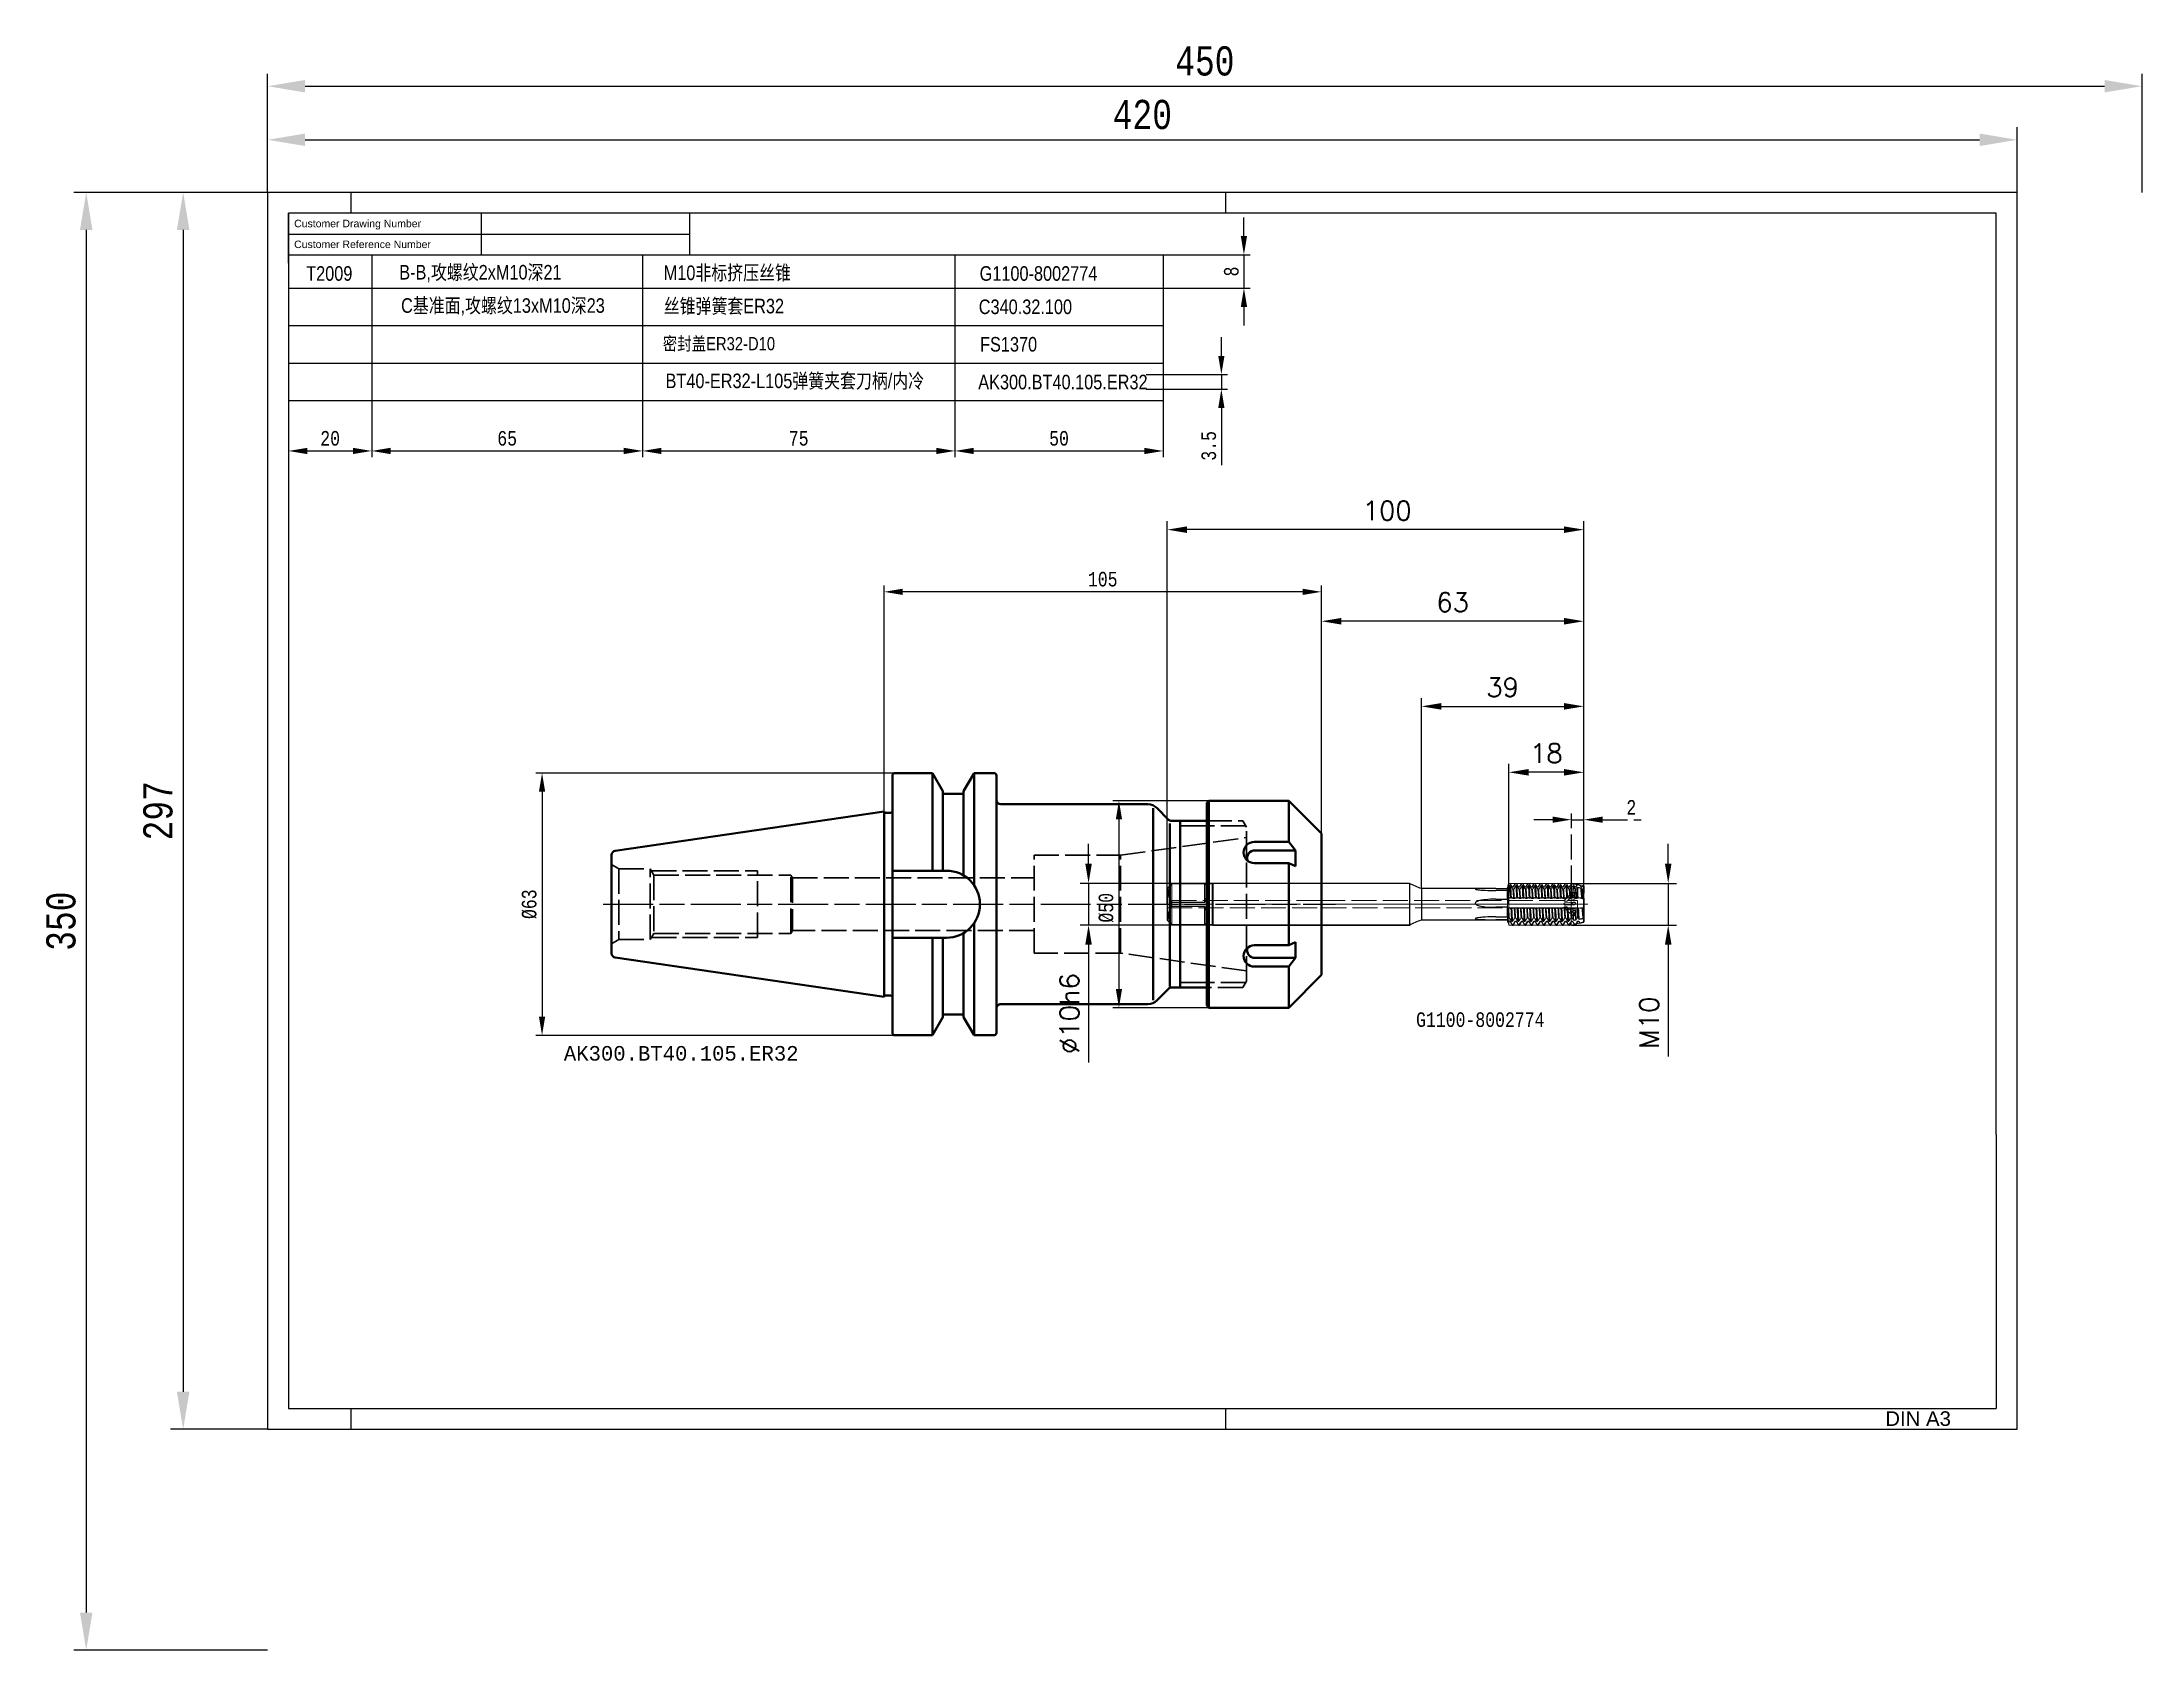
# Model space of a CAD drawing. Header units: millimetres. Extents: x -59 to 8965, y -1405 to 328.
# Drawn here: x -59 to 445, y -58 to 328 of the extents above; entities that cross this region are included whole.
import ezdxf

# ---------------------------------------------------------------- set-up
doc = ezdxf.new("R2010")
doc.units = ezdxf.units.MM
doc.header["$LTSCALE"] = 2
doc.linetypes.add('DASH', pattern=[3.75, 3, -0.75])
doc.linetypes.add('LONGDASH_DASH', pattern=[10.5, 6, -0.75, 3, -0.75])
for name, color, linetype, lineweight in [('1', 4, 'Continuous', 50), ('2', 7, 'Continuous', 25), ('3', 1, 'DASH', 35), ('4', 2, 'LONGDASH_DASH', 25), ('6', 5, 'Continuous', 35), ('CUT', 1, 'Continuous', 25), ('NOCUT', 7, 'Continuous', 25), ('SK1', 4, 'Continuous', 50), ('SK2', 7, 'Continuous', 25), ('SK3', 1, 'DASH', 35), ('SK4', 2, 'LONGDASH_DASH', 25), ('SK6', 5, 'Continuous', 35)]:
    doc.layers.add(name, color=color, linetype=linetype, lineweight=lineweight)
doc.layers.add('FRAME51', color=7, linetype='Continuous')
doc.styles.add('Arial', font='arial.ttf')
doc.styles.add('blockfont', font='simplex.shx')
doc.styles.add('MONOSPACE821BT', font='monos.ttf', dxfattribs={"width": 0.8})
doc.styles.add('S07', font='simplex.shx', dxfattribs={"width": 0.7})
doc.styles.add('SIMPLEX', font='simplex.shx', dxfattribs={"width": 0.8})
doc.dimstyles.new('BMG_MONOSPACE', dxfattribs={"dimtxt": 3.5, "dimasz": 4.5, "dimexe": 1.5, "dimexo": 0, "dimgap": 1.2, "dimtad": 1, "dimdec": 3, "dimdsep": 46, "dimtxsty": 'MONOSPACE821BT', "dimcen": 2.5, "dimazin": 2, "dimtfac": 1, "dimtdec": 3, "dimtmove": 0, "dimatfit": 0, "dimfxl": 1.25, "dimtolj": 1, "dimarcsym": 0})
doc.dimstyles.get("Standard").update_dxf_attribs({"dimtxt": 0.18, "dimasz": 0.18, "dimexe": 0.18, "dimexo": 0.0625, "dimgap": 0.09, "dimtad": 0, "dimtih": 1, "dimtoh": 1, "dimzin": 0, "dimdsep": 46, "dimtxsty": 'Standard', "dimcen": 0.09, "dimadec": 0, "dimazin": 0, "dimtfac": 1, "dimtofl": 0, "dimtmove": 2, "dimatfit": 3, "dimfxl": 1, "dimtolj": 1, "dimarcsym": 0})
doc.dimstyles.new('WALTER_1', dxfattribs={"dimtxt": 3.5, "dimasz": 4.5, "dimexe": 1.5, "dimexo": 0, "dimgap": 1.2, "dimtad": 1, "dimdec": 3, "dimdsep": 46, "dimtxsty": 'SIMPLEX', "dimcen": 2.5, "dimazin": 2, "dimtfac": 1, "dimtdec": 3, "dimtmove": 0, "dimatfit": 0, "dimfxl": 1.25, "dimtolj": 1, "dimarcsym": 0})
doc.dimstyles.new('WALTER_1$0', dxfattribs={"dimtxt": 3.5, "dimasz": 4.5, "dimexe": 1.5, "dimexo": 0, "dimgap": 1.2, "dimtad": 1, "dimdec": 3, "dimdsep": 46, "dimtxsty": 'S07', "dimcen": 2.3, "dimclrd": 256, "dimclre": 256, "dimclrt": 256, "dimadec": 0, "dimazin": 0, "dimtfac": 0.6, "dimtdec": 3, "dimtmove": 0, "dimatfit": 3, "dimfxl": 1, "dimtolj": 1, "dimarcsym": 0})

msp = doc.modelspace()

# ---------------------------------------------------------------- texts
at = {"width": 73.598342, "attachment_point": 5}
for s, insert, char_height in [('{\\fArial|b0|i0|c134|p34;\\W0.8;\\C7;T2009}', (9.7914, 272.5), 3.5), ('{\\fArial|b0|i0|c134|p34;\\W0.8;\\C7;B-B,\\fSimSun|b0|i0|c134|p2;攻螺纹\\fArial|b0|i0|c134|p34;2xM10\\fSimSun|b0|i0|c134|p2;深\\fArial|b0|i0|c134|p34;21}', (46.0801, 272.5), 3.5), ('{\\fArial|b0|i0|c134|p34;\\W0.8;M10\\fSimSun|b0|i0|c134|p2;非标挤压丝锥}', (105.3475, 272.5), 3.5), ('{\\fArial|b0|i0|c134|p34;\\W0.8;G1100-8002774}', (180.0686, 272.5), 3.5), ('{\\fArial|b0|i0|c134|p34;\\W0.8;\\C7;C\\fSimSun|b0|i0|c134|p2;基准面\\fArial|b0|i0|c134|p34;,\\fSimSun|b0|i0|c134|p2;攻螺纹\\fArial|b0|i0|c134|p34;13xM10\\fSimSun|b0|i0|c134|p2;深\\fArial|b0|i0|c134|p34;23}', (51.4872, 264.5), 3.5), ('{\\fSimSun|b0|i0|c134|p2;\\W0.8;\\C7;丝锥弹簧套\\fArial|b0|i0|c134|p34;ER32}', (104.5305, 264.5), 3.5), ('{\\fArial|b0|i0|c134|p34;\\W0.8;\\C7;C340.32.100}', (176.9231, 264.5), 3.5), ('{\\fSimSun|b0|i0|c134|p2;\\W0.8;\\C7;密封盖\\fArial|b0|i0|c134|p34;ER32-D10}', (103.345, 255.5), 3.175), ('{\\fArial|b0|i0|c134|p34;\\W0.8;\\C7;FS1370}', (172.8872, 255.5), 3.5), ('{\\fArial|b0|i0|c134|p34;\\W0.8;\\C7;BT40-ER32-L105\\fSimSun|b0|i0|c134|p2;弹簧夹套刀柄\\fArial|b0|i0|c134|p34;/\\fSimSun|b0|i0|c134|p2;内冷}', (121.5631, 246.5373), 3.5), ('{\\fArial|b0|i0|c134|p34;\\W0.8;\\C7;AK300.BT40.105.ER32}', (185.925, 246.4316), 3.5)]:
    msp.add_mtext(s, dxfattribs=dict(at, insert=insert, char_height=char_height))

# ---------------------------------------------------------------- blocks, each defined once
blk = doc.blocks.new('RAHMEN_RAHM-A3Q')
at = {"layer": 'FRAME51', "color": 3, "linetype": 'Continuous'}
for p, q in [((15, 292), (15, 287)), ((225, 292), (225, 287)), ((15, 0), (15, -5)), ((225, 0), (225, -5))]:
    blk.add_line(p, q, dxfattribs=at)
at = {"layer": 'FRAME51', "color": 4}
for p, q in [((0, 275), (0, 287)), ((410, 65.8), (410, 0)), ((232, 0), (410, 0))]:
    blk.add_line(p, q, dxfattribs=at)
at = {"layer": 'FRAME51', "color": 7, "linetype": 'Continuous'}
for p, q in [((46.25, 287), (46.25, 282)), ((0, 282), (96.25, 282)), ((46.25, 282), (46.25, 277))]:
    blk.add_line(p, q, dxfattribs=at)
at = {"layer": 'FRAME51', "color": 4, "linetype": 'Continuous'}
for p, q in [((96.25, 287), (96.25, 282)), ((96.25, 282), (96.25, 277)), ((0, 277), (96.25, 277)), ((410, 65.8), (410, 0)), ((232, 0), (410, 0))]:
    blk.add_line(p, q, dxfattribs=at)
at = {"layer": 'FRAME51', "color": 7, "linetype": 'Continuous'}
blk.add_lwpolyline([(415, -5), (415, 292), (-5, 292), (-5, -5)], close=True, dxfattribs=at)
at = {"layer": 'FRAME51', "color": 4}
blk.add_lwpolyline([(410, 65.8), (410, 287), (0, 287), (0, 0), (232, 0)], dxfattribs=at)
at = {"layer": 'FRAME51', "style": 'Arial'}
blk.add_text('DIN A3', height=3.5, dxfattribs=at).set_placement((383.37, -4.19))
for tag, p in [('CAD_KDZNR', (1.36, 283.62)), ('KDZNR', (47.61, 283.02)), ('CAD_KDMAT_PROMPT', (1.36, 278.62)), ('KDMAT', (47.61, 278.02))]:
    blk.add_attdef(tag, p, '', height=1.8, dxfattribs=at)
at = {"layer": 'FRAME51', "flags": 1}
for tag, p in [('FILENAME', (318.82, -2.19)), ('KBZ', (330.5, -2.19))]:
    blk.add_attdef(tag, p, '', height=1, dxfattribs=at)
at = {"layer": 'FRAME51', "style": 'SIMPLEX', "width": 0.7}
for tag, p in [('MADR_INIT', (335.63, -3.52)), ('DATUM', (361.13, -3.52))]:
    blk.add_attdef(tag, p, '', height=2.5, dxfattribs=at)
blk = doc.blocks.new('*D25')
at = {"layer": '2', "color": 0, "lineweight": -2, "transparency": 16777216}
for p, q in [((-5, 292), (-5, 307.62)), ((415, 292), (415, 307.62)), ((4, 304.62), (406, 304.62))]:
    blk.add_line(p, q, dxfattribs=at)
at = {"layer": '2', "color": 0, "transparency": 16777216}
for points in [[(4, 306.12), (4, 303.12), (-5, 304.62)], [(406, 306.12), (406, 303.12), (415, 304.62)]]:
    blk.add_solid(points, dxfattribs=at)
at = {"layer": 'Defpoints', "color": 0, "transparency": 16777216}
for p in [(415, 304.62), (-5, 292), (415, 292)]:
    blk.add_point(p, dxfattribs=at)
at = {"layer": '2', "color": 0, "transparency": 16777216, "insert": (205, 310.65), "char_height": 7, "attachment_point": 5, "style": 'MONOSPACE821BT'}
blk.add_mtext('\\A1;420', dxfattribs=at)
blk = doc.blocks.new('*D27')
at = {"layer": '2', "color": 0, "lineweight": -2, "transparency": 16777216}
for p, q in [((-5, 292), (-5, 320.49)), ((445, 292), (445, 320.49)), ((4, 317.49), (436, 317.49))]:
    blk.add_line(p, q, dxfattribs=at)
at = {"layer": '2', "color": 0, "transparency": 16777216}
for points in [[(4, 318.99), (4, 315.99), (-5, 317.49)], [(436, 318.99), (436, 315.99), (445, 317.49)]]:
    blk.add_solid(points, dxfattribs=at)
at = {"layer": 'Defpoints', "color": 0, "transparency": 16777216}
for p in [(445, 317.49), (-5, 292), (445, 292)]:
    blk.add_point(p, dxfattribs=at)
at = {"layer": '2', "color": 0, "transparency": 16777216, "insert": (220, 323.51), "char_height": 7, "attachment_point": 5, "style": 'MONOSPACE821BT'}
blk.add_mtext('\\A1;450', dxfattribs=at)
blk = doc.blocks.new('*D30')
at = {"layer": '2', "lineweight": -2, "transparency": 16777216}
for p, q in [((229.39, 281.5), (229.39, 286)), ((210, 277), (230.89, 277)), ((229.39, 277), (229.39, 269)), ((210, 269), (230.89, 269)), ((229.39, 264.5), (229.39, 260))]:
    blk.add_line(p, q, dxfattribs=at)
at = {"layer": '2', "transparency": 16777216}
for points in [[(228.64, 281.5), (230.14, 281.5), (229.39, 277)], [(228.64, 264.5), (230.14, 264.5), (229.39, 269)]]:
    blk.add_solid(points, dxfattribs=at)
at = {"layer": 'Defpoints', "color": 0, "transparency": 16777216}
for p in [(210, 277), (210, 269), (229.39, 269)]:
    blk.add_point(p, dxfattribs=at)
at = {"layer": '2', "transparency": 16777216, "insert": (226.38, 273), "char_height": 3.5, "attachment_point": 5, "rotation": 90, "style": 'MONOSPACE821BT'}
blk.add_mtext('\\A1;8', dxfattribs=at)
blk = doc.blocks.new('*D31')
at = {"layer": '2', "lineweight": -2, "transparency": 16777216}
for p, q in [((0, 242), (0, 228.41)), ((20, 242), (20, 228.41)), ((4.5, 229.91), (15.5, 229.91))]:
    blk.add_line(p, q, dxfattribs=at)
at = {"layer": '2', "transparency": 16777216}
for points in [[(4.5, 230.66), (4.5, 229.16), (0, 229.91)], [(15.5, 230.66), (15.5, 229.16), (20, 229.91)]]:
    blk.add_solid(points, dxfattribs=at)
at = {"layer": 'Defpoints', "color": 0, "transparency": 16777216}
for p in [(0, 242), (20, 242), (20, 229.91)]:
    blk.add_point(p, dxfattribs=at)
at = {"layer": '2', "transparency": 16777216, "insert": (10, 232.92), "char_height": 3.5, "attachment_point": 5, "style": 'MONOSPACE821BT'}
blk.add_mtext('\\A1;20', dxfattribs=at)
blk = doc.blocks.new('*D32')
at = {"layer": '2', "lineweight": -2, "transparency": 16777216}
for p, q in [((20, 242), (20, 228.41)), ((85, 242), (85, 228.41)), ((24.5, 229.91), (80.5, 229.91))]:
    blk.add_line(p, q, dxfattribs=at)
at = {"layer": '2', "transparency": 16777216}
for points in [[(24.5, 230.66), (24.5, 229.16), (20, 229.91)], [(80.5, 230.66), (80.5, 229.16), (85, 229.91)]]:
    blk.add_solid(points, dxfattribs=at)
at = {"layer": 'Defpoints', "color": 0, "transparency": 16777216}
for p in [(20, 242), (85, 242), (85, 229.91)]:
    blk.add_point(p, dxfattribs=at)
at = {"layer": '2', "transparency": 16777216, "insert": (52.5, 232.92), "char_height": 3.5, "attachment_point": 5, "style": 'MONOSPACE821BT'}
blk.add_mtext('\\A1;65', dxfattribs=at)
blk = doc.blocks.new('*D33')
at = {"layer": '2', "lineweight": -2, "transparency": 16777216}
for p, q in [((85, 242), (85, 228.41)), ((160, 242), (160, 228.41)), ((89.5, 229.91), (155.5, 229.91))]:
    blk.add_line(p, q, dxfattribs=at)
at = {"layer": '2', "transparency": 16777216}
for points in [[(89.5, 230.66), (89.5, 229.16), (85, 229.91)], [(155.5, 230.66), (155.5, 229.16), (160, 229.91)]]:
    blk.add_solid(points, dxfattribs=at)
at = {"layer": 'Defpoints', "color": 0, "transparency": 16777216}
for p in [(85, 242), (160, 242), (160, 229.91)]:
    blk.add_point(p, dxfattribs=at)
at = {"layer": '2', "transparency": 16777216, "insert": (122.5, 232.91), "char_height": 3.5, "attachment_point": 5, "style": 'MONOSPACE821BT'}
blk.add_mtext('\\A1;75', dxfattribs=at)
blk = doc.blocks.new('*D34')
at = {"layer": '2', "lineweight": -2, "transparency": 16777216}
for p, q in [((160, 242), (160, 228.41)), ((210, 242), (210, 228.41)), ((164.5, 229.91), (205.5, 229.91))]:
    blk.add_line(p, q, dxfattribs=at)
at = {"layer": '2', "transparency": 16777216}
for points in [[(164.5, 230.66), (164.5, 229.16), (160, 229.91)], [(205.5, 230.66), (205.5, 229.16), (210, 229.91)]]:
    blk.add_solid(points, dxfattribs=at)
at = {"layer": 'Defpoints', "color": 0, "transparency": 16777216}
for p in [(160, 242), (210, 242), (210, 229.91)]:
    blk.add_point(p, dxfattribs=at)
at = {"layer": '2', "transparency": 16777216, "insert": (185, 232.92), "char_height": 3.5, "attachment_point": 5, "style": 'MONOSPACE821BT'}
blk.add_mtext('\\A1;50', dxfattribs=at)
blk = doc.blocks.new('*D35')
at = {"layer": '2', "lineweight": -2, "transparency": 16777216}
for p, q in [((223.97, 252.74), (223.97, 257.24)), ((205.89, 248.24), (225.47, 248.24)), ((223.97, 248.24), (223.97, 244.74)), ((205.89, 244.74), (225.47, 244.74)), ((223.97, 240.24), (223.97, 226.52))]:
    blk.add_line(p, q, dxfattribs=at)
at = {"layer": '2', "transparency": 16777216}
for points in [[(223.22, 252.74), (224.72, 252.74), (223.97, 248.24)], [(223.22, 240.24), (224.72, 240.24), (223.97, 244.74)]]:
    blk.add_solid(points, dxfattribs=at)
at = {"layer": 'Defpoints', "color": 0, "transparency": 16777216}
for p in [(205.89, 248.24), (205.89, 244.74), (223.97, 244.74)]:
    blk.add_point(p, dxfattribs=at)
at = {"layer": '2', "transparency": 16777216, "insert": (220.96, 231.13), "char_height": 3.5, "attachment_point": 5, "rotation": 90, "style": 'MONOSPACE821BT'}
blk.add_mtext('\\A1;3.5', dxfattribs=at)
blk = doc.blocks.new('*D38')
at = {"layer": 'Defpoints', "color": 0, "transparency": 16777216}
for p in [(2.6, 31.49), (-82.11, -31.49), (2.6, -31.49)]:
    blk.add_point(p, dxfattribs=at)
at = {"layer": 'SK2', "color": 0, "lineweight": -2, "transparency": 16777216}
for p, q in [((2.6, 31.49), (-83.61, 31.49)), ((-82.11, 26.99), (-82.11, -26.99)), ((2.6, -31.49), (-83.61, -31.49))]:
    blk.add_line(p, q, dxfattribs=at)
at = {"layer": 'SK2', "color": 0, "transparency": 16777216}
for points in [[(-82.86, 26.99), (-81.36, 26.99), (-82.11, 31.49)], [(-82.86, -26.99), (-81.36, -26.99), (-82.11, -31.49)]]:
    blk.add_solid(points, dxfattribs=at)
at = {"layer": 'SK2', "color": 0, "transparency": 16777216, "insert": (-85.17, 0), "char_height": 3.5, "attachment_point": 5, "rotation": 90, "style": 'MONOSPACE821BT'}
blk.add_mtext('\\A1;%%c63', dxfattribs=at)
blk = doc.blocks.new('*D39')
at = {"layer": '2', "color": 0, "lineweight": -2, "transparency": 16777216}
for p, q in [((0, 22.22), (0, 76.5)), ((105, 17), (105, 76.5)), ((100.5, 75), (4.5, 75))]:
    blk.add_line(p, q, dxfattribs=at)
at = {"layer": '2', "color": 0, "transparency": 16777216}
for points in [[(4.5, 75.75), (4.5, 74.25), (0, 75)], [(100.5, 75.75), (100.5, 74.25), (105, 75)]]:
    blk.add_solid(points, dxfattribs=at)
at = {"layer": 'Defpoints', "color": 0, "transparency": 16777216}
for p in [(0, 75), (0, 22.22), (105, 17)]:
    blk.add_point(p, dxfattribs=at)
at = {"layer": '2', "color": 0, "transparency": 16777216, "insert": (52.5, 78.01), "char_height": 3.5, "attachment_point": 5, "style": 'MONOSPACE821BT'}
blk.add_mtext('\\A1;105', dxfattribs=at)
blk = doc.blocks.new('*D37')
at = {"layer": 'Defpoints', "color": 0, "transparency": 16777216}
for p in [(97.15, 24.85), (56.39, -24.85), (97.15, -24.85)]:
    blk.add_point(p, dxfattribs=at)
at = {"layer": 'SK2', "color": 0, "lineweight": -2, "transparency": 16777216}
for p, q in [((97.15, 24.85), (54.89, 24.85)), ((56.39, 20.35), (56.39, -20.35)), ((97.15, -24.85), (54.89, -24.85))]:
    blk.add_line(p, q, dxfattribs=at)
at = {"layer": 'SK2', "color": 0, "transparency": 16777216}
for points in [[(55.64, 20.35), (57.14, 20.35), (56.39, 24.85)], [(55.64, -20.35), (57.14, -20.35), (56.39, -24.85)]]:
    blk.add_solid(points, dxfattribs=at)
at = {"layer": 'SK2', "color": 0, "transparency": 16777216, "insert": (53.32, -0.85), "char_height": 3.5, "attachment_point": 5, "rotation": 90, "style": 'MONOSPACE821BT'}
blk.add_mtext('\\A1;%%c50', dxfattribs=at)
blk = doc.blocks.new('*D42')
at = {"layer": '2', "color": 7, "linetype": 'Continuous', "lineweight": -2, "transparency": 16777216}
for p, q in [((80.28, 36.61), (80.28, 106.55)), ((143.28, 36.61), (143.28, 106.55)), ((138.53, 104.55), (85.03, 104.55))]:
    blk.add_line(p, q, dxfattribs=at)
at = {"layer": '2', "color": 7, "linetype": 'Continuous', "transparency": 16777216}
for points in [[(85.03, 105.34), (85.03, 103.76), (80.28, 104.55)], [(138.53, 105.34), (138.53, 103.76), (143.28, 104.55)]]:
    blk.add_solid(points, dxfattribs=at)
at = {"layer": 'Defpoints', "color": 0, "linetype": 'Continuous', "transparency": 16777216}
for p in [(80.28, 104.55), (80.28, 36.61), (143.28, 36.61)]:
    blk.add_point(p, dxfattribs=at)
at = {"layer": '2', "color": 7, "linetype": 'Continuous', "lineweight": 13, "transparency": 16777216, "insert": (111.78, 109.12), "char_height": 4.57, "attachment_point": 5, "style": 'blockfont'}
blk.add_mtext('\\A1;\\C7;63', dxfattribs=at)
blk = doc.blocks.new('*D43')
at = {"layer": '2', "color": 7, "linetype": 'Continuous', "lineweight": -2, "transparency": 16777216}
for p, q in [((125.28, 36.61), (125.28, 70.28)), ((138.53, 68.28), (130.03, 68.28)), ((143.28, 36.61), (143.28, 70.28))]:
    blk.add_line(p, q, dxfattribs=at)
at = {"layer": '2', "color": 7, "linetype": 'Continuous', "transparency": 16777216}
for points in [[(130.03, 69.07), (130.03, 67.49), (125.28, 68.28)], [(138.53, 69.07), (138.53, 67.49), (143.28, 68.28)]]:
    blk.add_solid(points, dxfattribs=at)
at = {"layer": 'Defpoints', "color": 0, "linetype": 'Continuous', "transparency": 16777216}
for p in [(125.28, 68.28), (125.28, 36.61), (143.28, 36.61)]:
    blk.add_point(p, dxfattribs=at)
at = {"layer": '2', "color": 7, "linetype": 'Continuous', "lineweight": 13, "transparency": 16777216, "insert": (134.28, 72.85), "char_height": 4.57, "attachment_point": 5, "style": 'blockfont'}
blk.add_mtext('\\A1;\\C7;18', dxfattribs=at)
blk = doc.blocks.new('*D44')
at = {"layer": 'Defpoints', "color": 0, "linetype": 'Continuous', "transparency": 16777216}
for p in [(43.28, 126.54), (43.28, 36.61), (143.28, 36.61)]:
    blk.add_point(p, dxfattribs=at)
at = {"layer": 'SK2', "color": 7, "linetype": 'Continuous', "lineweight": -2, "transparency": 16777216}
for p, q in [((43.28, 36.61), (43.28, 128.54)), ((138.53, 126.54), (48.03, 126.54)), ((143.28, 36.61), (143.28, 128.54))]:
    blk.add_line(p, q, dxfattribs=at)
at = {"layer": 'SK2', "color": 7, "linetype": 'Continuous', "transparency": 16777216}
for points in [[(48.03, 127.33), (48.03, 125.75), (43.28, 126.54)], [(138.53, 127.33), (138.53, 125.75), (143.28, 126.54)]]:
    blk.add_solid(points, dxfattribs=at)
at = {"layer": 'SK2', "color": 7, "linetype": 'Continuous', "lineweight": 13, "transparency": 16777216, "insert": (96.08, 131.11), "char_height": 4.57, "attachment_point": 5, "style": 'blockfont'}
blk.add_mtext('\\A1;\\C7;100', dxfattribs=at)
blk = doc.blocks.new('*D45')
at = {"layer": '2', "color": 7, "linetype": 'Continuous', "lineweight": -2, "transparency": 16777216}
for p, q in [((163.54, 46.36), (163.54, 51.11)), ((140.28, 41.61), (165.54, 41.61)), ((163.54, 41.61), (163.54, 31.61)), ((140.28, 31.61), (165.54, 31.61)), ((163.54, 26.86), (163.54, 0))]:
    blk.add_line(p, q, dxfattribs=at)
at = {"layer": '2', "color": 7, "linetype": 'Continuous', "transparency": 16777216}
for points in [[(162.75, 46.36), (164.33, 46.36), (163.54, 41.61)], [(162.75, 26.86), (164.33, 26.86), (163.54, 31.61)]]:
    blk.add_solid(points, dxfattribs=at)
at = {"layer": 'Defpoints', "color": 0, "linetype": 'Continuous', "transparency": 16777216}
for p in [(140.28, 41.61), (140.28, 31.61), (163.54, 31.61)]:
    blk.add_point(p, dxfattribs=at)
at = {"layer": '2', "color": 7, "linetype": 'Continuous', "lineweight": 13, "transparency": 16777216, "insert": (158.97, 8.16), "char_height": 4.57, "attachment_point": 5, "rotation": 90, "style": 'blockfont'}
blk.add_mtext('\\A1;M10', dxfattribs=at)
blk = doc.blocks.new('*D46')
at = {"layer": 'Defpoints', "color": 0, "linetype": 'Continuous', "transparency": 16777216}
for p in [(101.44, 41.61), (24.37, 31.61), (101.44, 31.61)]:
    blk.add_point(p, dxfattribs=at)
at = {"layer": 'SK2', "color": 7, "linetype": 'Continuous', "lineweight": -2, "transparency": 16777216}
for p, q in [((24.37, 46.36), (24.37, 51.11)), ((101.44, 41.61), (22.37, 41.61)), ((24.37, 41.61), (24.37, 31.61)), ((101.44, 31.61), (22.37, 31.61)), ((24.37, 26.86), (24.37, -1.39))]:
    blk.add_line(p, q, dxfattribs=at)
at = {"layer": 'SK2', "color": 7, "linetype": 'Continuous', "transparency": 16777216}
for points in [[(23.58, 46.36), (25.16, 46.36), (24.37, 41.61)], [(23.58, 26.86), (25.16, 26.86), (24.37, 31.61)]]:
    blk.add_solid(points, dxfattribs=at)
at = {"layer": 'SK2', "color": 7, "linetype": 'Continuous', "lineweight": 13, "transparency": 16777216, "insert": (19.8, 10.36), "char_height": 4.57, "attachment_point": 5, "rotation": 90, "style": 'blockfont'}
blk.add_mtext('\\A1;%%C10h6', dxfattribs=at)
blk = doc.blocks.new('*D41')
at = {"layer": '3', "lineweight": -2, "transparency": 16777216}
for p, q in [((135.78, 56.9), (131.28, 56.9)), ((140.28, 39.88), (140.28, 58.4)), ((140.28, 56.9), (143.28, 56.9)), ((143.28, 41.39), (143.28, 58.4)), ((147.78, 56.9), (157.08, 56.9))]:
    blk.add_line(p, q, dxfattribs=at)
at = {"layer": '3', "transparency": 16777216}
for points in [[(135.78, 57.65), (135.78, 56.15), (140.28, 56.9)], [(147.78, 57.65), (147.78, 56.15), (143.28, 56.9)]]:
    blk.add_solid(points, dxfattribs=at)
at = {"layer": 'Defpoints', "color": 0, "transparency": 16777216}
for p in [(143.28, 56.9), (143.28, 41.39), (140.28, 39.88)]:
    blk.add_point(p, dxfattribs=at)
at = {"layer": '3', "transparency": 16777216, "insert": (154.68, 59.86), "char_height": 3.5, "attachment_point": 5, "style": 'MONOSPACE821BT'}
blk.add_mtext('\\A1;2', dxfattribs=at)
blk = doc.blocks.new('*D47')
at = {"layer": '2', "color": 7, "linetype": 'Continuous', "lineweight": -2, "transparency": 16777216}
for p, q in [((104.28, 40.36), (104.28, 86.11)), ((143.28, 43.48), (143.28, 86.11)), ((109.03, 84.11), (138.53, 84.11))]:
    blk.add_line(p, q, dxfattribs=at)
at = {"layer": '2', "color": 7, "linetype": 'Continuous', "transparency": 16777216}
for points in [[(109.03, 84.9), (109.03, 83.32), (104.28, 84.11)], [(138.53, 84.9), (138.53, 83.32), (143.28, 84.11)]]:
    blk.add_solid(points, dxfattribs=at)
at = {"layer": 'Defpoints', "color": 0, "linetype": 'Continuous', "transparency": 16777216}
for p in [(143.28, 84.11), (104.28, 40.36), (143.28, 43.48)]:
    blk.add_point(p, dxfattribs=at)
at = {"layer": '2', "color": 7, "linetype": 'Continuous', "lineweight": 13, "transparency": 16777216, "insert": (123.78, 88.68), "char_height": 4.57, "attachment_point": 5, "style": 'blockfont'}
blk.add_mtext('\\A1;39', dxfattribs=at)
blk = doc.blocks.new('*D28')
at = {"layer": '2', "color": 0, "lineweight": -2, "transparency": 16777216}
for p, q in [((-5, 292), (-28.29, 292)), ((-25.29, 283), (-25.29, 4)), ((-5, -5), (-28.29, -5))]:
    blk.add_line(p, q, dxfattribs=at)
at = {"layer": '2', "color": 0, "transparency": 16777216}
for points in [[(-26.79, 283), (-23.79, 283), (-25.29, 292)], [(-26.79, 4), (-23.79, 4), (-25.29, -5)]]:
    blk.add_solid(points, dxfattribs=at)
at = {"layer": 'Defpoints', "color": 0, "transparency": 16777216}
for p in [(-5, 292), (-25.29, -5), (-5, -5)]:
    blk.add_point(p, dxfattribs=at)
at = {"layer": '2', "color": 0, "transparency": 16777216, "insert": (-31.31, 143.5), "char_height": 7, "attachment_point": 5, "rotation": 90, "style": 'MONOSPACE821BT'}
blk.add_mtext('\\A1;297', dxfattribs=at)
blk = doc.blocks.new('*D29')
at = {"layer": '2', "color": 0, "lineweight": -2, "transparency": 16777216}
for p, q in [((-5, 292), (-51.56, 292)), ((-48.56, 283), (-48.56, -49)), ((-5, -58), (-51.56, -58))]:
    blk.add_line(p, q, dxfattribs=at)
at = {"layer": '2', "color": 0, "transparency": 16777216}
for points in [[(-50.06, 283), (-47.06, 283), (-48.56, 292)], [(-50.06, -49), (-47.06, -49), (-48.56, -58)]]:
    blk.add_solid(points, dxfattribs=at)
at = {"layer": 'Defpoints', "color": 0, "transparency": 16777216}
for p in [(-5, 292), (-48.56, -58), (-5, -58)]:
    blk.add_point(p, dxfattribs=at)
at = {"layer": '2', "color": 0, "transparency": 16777216, "insert": (-54.59, 117), "char_height": 7, "attachment_point": 5, "rotation": 90, "style": 'MONOSPACE821BT'}
blk.add_mtext('\\A1;350', dxfattribs=at)
blk = doc.blocks.new('D00~5168137~000~00')
at = {"layer": '1'}
for p, q in [((2, -30.8885), (2, 30.8885)), ((2.6, 31.4885), (11.5999, 31.4885)), ((11.5999, 31.4885), (11.5999, 8.05)), ((14.1, 27.1583), (11.5999, 31.4885)), ((19.1, 27.1583), (21.6001, 31.4885)), ((21.6001, 31.4885), (21.6001, 4.5709)), ((21.6001, 31.4885), (26.4, 31.4885)), ((27, -30.8885), (27, 30.8885)), ((14.1, 8.05), (14.1, 27.1583)), ((14.1, 26.5), (19.1, 26.5)), ((19.1, 6.9195), (19.1, 27.1583)), ((-64.5443, 12.8121), (0, 22.225)), ((0, -22.225), (0, 22.225)), ((0.38, 21.95), (1.6, 21.95)), ((28, 24), (63.357, 24)), ((64.6, 23.03), (64.6, -23.046)), ((65.479, 23.121), (68.307, 20.293)), ((78, 24.85), (77.5, 24.35)), ((77.5, -24.35), (77.5, 24.35)), ((78, -24.85), (78, 24.85)), ((97.15, 24.85), (78, 24.85)), ((97.15, 24.85), (105, 17)), ((97.15, 24.85), (97.15, 14.973)), ((68.6, 19.35), (68.6, -19.79)), ((69.014, 20), (77.5, 20)), ((71.1, 20), (71.1, -20)), ((105, 17), (105, -17)), ((-65.4, -11.8226), (-65.4, 11.8226)), ((88.8915, 14.973), (97.15, 14.973)), ((89.0506, 12.9053), (98.7954, 12.9053)), ((97.15, 14.973), (98.7954, 12.9053)), ((98.7954, 12.9053), (98.7954, 9.0947)), ((2, 8.05), (15, 8.05)), ((88.8915, 9.8516), (97.15, 9.8516)), ((97.15, -9.8516), (97.15, 9.8516)), ((98.7954, 9.0947), (97.15, 9.8516)), ((21.6001, -31.4885), (21.6001, -4.5709)), ((2, -8.05), (15, -8.05)), ((11.5999, -31.4885), (11.5999, -8.05)), ((14.1, -8.05), (14.1, -27.1582)), ((19.1, -6.9195), (19.1, -27.1582)), ((88.8915, -9.8516), (97.15, -9.8516)), ((98.7954, -9.0947), (97.15, -9.8516)), ((98.7954, -12.9053), (98.7954, -9.0947)), ((-64.5443, -12.8121), (0, -22.225)), ((88.8915, -14.973), (97.15, -14.973)), ((89.0506, -12.9053), (98.7954, -12.9053)), ((97.15, -14.973), (98.7954, -12.9053)), ((97.15, -24.85), (97.15, -14.973)), ((77.5, -20), (69.014, -20)), ((97.15, -24.85), (105, -17)), ((0.38, -21.95), (1.6, -21.95)), ((63.357, -24), (28, -24)), ((68.307, -20.293), (65.479, -23.121)), ((78, -24.85), (77.5, -24.35)), ((97.15, -24.85), (78, -24.85)), ((14.1, -27.1582), (11.5999, -31.4885)), ((14.1, -26.5), (19.1, -26.5)), ((19.1, -27.1582), (21.6001, -31.4885)), ((2.6, -31.4885), (11.5999, -31.4885)), ((21.6001, -31.4885), (26.4, -31.4885))]:
    blk.add_line(p, q, dxfattribs=at)
for centre, radius, start, end in [((2.6, 30.8885), 0.6, 90, 180), ((26.4, 30.8885), 0.6, 0, 90), ((0.3799, 22.35), 0.4, 198.209156, 270.007046), ((1.6, 22.35), 0.4, 270, 0), ((28, 25), 1, 180, 269.999969), ((63.357, 21), 3, 44.986557, 90.000023), ((69.014, 21), 1, 224.991425, 269.987885), ((-64.4, 11.8226), 1, 98.298492, 180.000013), ((88.8915, 12.4123), 2.5607, 90, 270), ((89.0506, 11), 1.9053, 90, 196.072666), ((15, 0.05), 8, 0, 90), ((15, -0.05), 8, 270, 0), ((88.8915, -12.4123), 2.5607, 90, 270), ((-64.4, -11.8226), 1, 179.999987, 261.701508), ((89.0506, -11), 1.9053, 163.927334, 270), ((69.014, -21), 1, 90, 134.999985), ((0.3799, -22.35), 0.4, 89.992954, 161.790844), ((1.6, -22.35), 0.4, 0, 90), ((28, -25), 1, 90, 180.000015), ((63.357, -21), 3, 269.993134, 315.008667), ((2.6, -30.8885), 0.6, 180, 270), ((26.4, -30.8885), 0.6, 270, 0)]:
    blk.add_arc(centre, radius, start, end, dxfattribs=at)
at = {"layer": '4'}
blk.add_line((-67.4, 0), (108.4, 0), dxfattribs=at)
at = {"layer": '6'}
for p, q in [((77.5, 18.8), (71.1, 18.8)), ((77.5, -18.8), (71.1, -18.8))]:
    blk.add_line(p, q, dxfattribs=at)
at = {"layer": 'SK3'}
for p, q in [((56.7597, 11.75), (87, 16)), ((77.5, 20), (86.134, 20)), ((86.8268, 18.8), (77.5, 18.8)), ((87, 18.5), (86.134, 20)), ((87, -18.5), (87, 18.5)), ((36, 11.75), (56.7597, 11.75)), ((36, -11.75), (36, 11.75)), ((56.7597, -11.75), (56.7597, 11.75)), ((-63.6795, 8.5068), (-65.4, 9.5)), ((-63.6795, 8.5068), (-63.6795, -8.5068)), ((-63.6795, 8.5068), (-56.15, 8.5068)), ((-56.15, -8.5068), (-56.15, 8.5068)), ((-55.2801, 7), (-56.15, 8.5067)), ((-55.8575, 8), (-30.4, 8)), ((-55.2801, 7), (-55.2801, -7)), ((-55.2801, 7), (-22.4, 7)), ((-30.4, -8), (-30.4, 8)), ((-22.4, -7), (-22.4, 7)), ((-21.9959, 6.3), (-22.4, 7)), ((-21.9959, 6.3), (36, 6.3)), ((-21.9959, 6.3), (-21.9959, -6.3)), ((-63.6797, -8.5068), (-65.4, -9.5)), ((-63.6797, -8.5068), (-56.15, -8.5068)), ((-55.2801, -7), (-56.15, -8.5067)), ((-55.8575, -8), (-30.4, -8)), ((-55.2801, -7), (-22.4, -7)), ((-21.9959, -6.3), (-22.4, -7)), ((36, -6.3), (-21.9959, -6.3)), ((56.7597, -11.75), (36, -11.75)), ((87, -16), (56.7597, -11.75)), ((86.8268, -18.8), (77.5, -18.8)), ((86.134, -20), (77.5, -20)), ((87, -18.5), (86.134, -20))]:
    blk.add_line(p, q, dxfattribs=at)
at = {"layer": 'SK4'}
blk.add_line((-67.4, 0), (108.4, 0), dxfattribs=at)
at = {"layer": 'SK6', "style": 'MONOSPACE821BT'}
blk.add_text('AK300.BT40.105.ER32', height=3.5, dxfattribs=at).set_placement((-76.874, -37.559))
at = {"layer": '2'}
dim = blk.add_linear_dim(base=(0, 75), p1=(105, 17), p2=(0, 22.225), angle=180, dimstyle='BMG_MONOSPACE', dxfattribs=at)
dim.commit()
dim.dimension.update_dxf_attribs({"geometry": '*D39', "text_midpoint": (52.5, 75), "dimtype": 128})
at = {"layer": 'SK2'}
for base, p1, p2, override, picture, middle in [((-82.1116, -31.4885), (2.6, 31.4885), (2.6, -31.4885), {"dimdec": 1}, '*D38', (-82.1116, 0)), ((56.3863, -24.85), (97.15, 24.85), (97.15, -24.85), {"dimdec": 0}, '*D37', (56.3863, -0.8495))]:
    dim = blk.add_linear_dim(base=base, p1=p1, p2=p2, angle=270, text='%%c<>', dimstyle='BMG_MONOSPACE', override=override, dxfattribs=at)
    dim.commit()
    dim.dimension.update_dxf_attribs({"geometry": picture, "text_midpoint": middle, "dimtype": 128})
blk = doc.blocks.new('A$C1EDF66EC')
at = {"layer": '1', "lineweight": 25}
for p, q in [((101.4384, 41.6101), (80.2752, 41.6101)), ((80.2752, 35.6205), (80.2752, 41.6101)), ((101.4384, 41.6101), (101.4384, 35.6205)), ((120.4978, 40.3601), (104.2754, 40.3601)), ((104.2754, 40.3601), (104.2754, 32.8601)), ((122.1778, 40.3598), (124.9403, 40.3598)), ((125.3359, 41.6101), (125.5955, 41.6101)), ((125.711, 40.9948), (125.4591, 40.9948)), ((126.8351, 41.6101), (127.0934, 41.6101)), ((127.2126, 40.9948), (126.9593, 40.9948)), ((128.3372, 41.6101), (128.5939, 41.6101)), ((128.7123, 40.9948), (128.4575, 40.9948)), ((129.8368, 41.6101), (130.0919, 41.6101)), ((130.2143, 40.9948), (129.9579, 40.9948)), ((131.3386, 41.6101), (131.5922, 41.6101)), ((131.7138, 40.9948), (131.4558, 40.9948)), ((132.8385, 41.6101), (133.0907, 41.6101)), ((133.2159, 40.9948), (132.9565, 40.9948)), ((134.3398, 41.6101), (134.5908, 41.6101)), ((134.7148, 40.9948), (134.4544, 40.9948)), ((135.8398, 41.6101), (136.09, 41.6101)), ((136.2165, 40.9948), (135.9556, 40.9948)), ((137.3404, 41.6101), (137.5901, 41.6101)), ((137.7148, 40.9948), (137.4539, 40.9948)), ((138.8405, 41.6101), (139.0901, 41.6101)), ((139.2159, 40.9948), (138.9557, 40.9948)), ((143.2752, 38.0262), (143.2752, 40.349)), ((80.2752, 31.6101), (80.2752, 35.6205)), ((101.4384, 35.6205), (101.4384, 31.6101)), ((124.9403, 39.8766), (122.1778, 39.8766)), ((122.1778, 37.8167), (124.9403, 37.8167)), ((124.9403, 35.8678), (122.1778, 35.8678)), ((124.9403, 37.8167), (124.9403, 39.8766)), ((124.9403, 33.6061), (124.9403, 35.8678)), ((125.6405, 38.1615), (125.89, 38.1615)), ((126.0159, 35.6797), (125.7557, 35.6797)), ((127.1402, 38.1615), (127.3901, 38.1615)), ((127.5138, 35.6797), (127.2547, 35.6797)), ((128.6404, 38.1615), (128.8908, 38.1615)), ((129.0144, 35.6797), (128.7568, 35.6797)), ((130.1394, 38.1615), (130.3908, 38.1615)), ((130.5124, 35.6797), (130.2563, 35.6797)), ((131.6395, 38.1615), (131.8923, 38.1615)), ((132.0127, 35.6797), (131.7582, 35.6797)), ((133.1379, 38.1615), (133.3921, 38.1615)), ((133.511, 35.6797), (133.258, 35.6797)), ((134.6382, 38.1615), (134.894, 38.1615)), ((135.0112, 35.6797), (134.7595, 35.6797)), ((136.1361, 38.1615), (136.3935, 38.1615)), ((136.5101, 35.6797), (136.2595, 35.6797)), ((137.6368, 38.1615), (137.8956, 38.1615)), ((138.0102, 35.6797), (137.7603, 35.6797)), ((139.1346, 38.1615), (139.3947, 38.1615)), ((139.51, 35.6797), (139.2604, 35.6797)), ((143.2753, 32.3585), (143.279, 36.6101)), ((143.279, 36.6101), (143.2759, 40.1368)), ((80.2752, 31.6101), (101.4384, 31.6101)), ((104.2754, 32.8601), (124.9403, 32.8601)), ((122.1778, 33.6061), (124.9403, 33.6061)), ((124.9403, 32.8848), (122.1778, 32.8848)), ((124.9403, 32.8848), (124.9403, 32.8601)), ((124.9403, 32.8601), (125.1371, 32.1257)), ((125.9347, 32.5689), (126.1947, 32.5689)), ((126.3099, 31.6504), (126.0603, 31.6504)), ((126.0904, 31.6101), (126.3416, 31.6101)), ((127.4357, 32.5689), (127.6965, 32.5689)), ((127.81, 31.6504), (127.5604, 31.6504)), ((127.5893, 31.6101), (127.8415, 31.6101)), ((128.9339, 32.5689), (129.1949, 32.5689)), ((129.3105, 31.6504), (129.0605, 31.6504)), ((129.0895, 31.6101), (129.3431, 31.6101)), ((130.4356, 32.5689), (130.6961, 32.5689)), ((130.8105, 31.6504), (130.5597, 31.6504)), ((130.5877, 31.6101), (130.8428, 31.6101)), ((131.9345, 32.5689), (132.1941, 32.5689)), ((132.3118, 31.6504), (132.0598, 31.6504)), ((132.0881, 31.6101), (132.3447, 31.6101)), ((133.4365, 32.5689), (133.6948, 32.5689)), ((133.8117, 31.6504), (133.5583, 31.6504)), ((133.5861, 31.6101), (133.8441, 31.6101)), ((134.936, 32.5689), (135.1927, 32.5689)), ((135.3135, 31.6504), (135.0586, 31.6504)), ((135.0868, 31.6101), (135.3461, 31.6101)), ((136.438, 32.5689), (136.693, 32.5689)), ((136.8131, 31.6504), (136.5566, 31.6504)), ((136.5848, 31.6101), (136.845, 31.6101)), ((137.9377, 32.5689), (138.1912, 32.5689)), ((138.3152, 31.6504), (138.0572, 31.6504)), ((138.086, 31.6101), (138.3466, 31.6101)), ((139.4393, 32.5689), (139.6914, 32.5689)), ((139.8144, 31.6504), (139.555, 31.6504)), ((139.5845, 31.6101), (139.8449, 31.6101)), ((140.9921, 31.775), (141.5103, 31.8942)), ((142.2942, 32.0936), (142.2901, 32.1017)), ((142.3146, 32.0791), (143.2377, 32.2915))]:
    blk.add_line(p, q, dxfattribs=at)
at = {"layer": '1', "lineweight": 25, "extrusion": (0, 0, -1)}
for centre, start, end in [((-110.4715, 58.2672), 289.086271, 298.470832), ((-110.4715, 14.953), 61.529168, 70.913729)]:
    blk.add_arc(centre, 18.9488, start, end, dxfattribs=at)
at = {"layer": '1', "lineweight": 25}
for points, knots in [([(122.1778, 40.3598), (121.3044, 40.3598), (120.43, 40.3613), (119.13, 40.3583), (118.6976, 40.3568), (118.0612, 40.3443), (117.8524, 40.3388), (117.4541, 40.3154), (117.1979, 40.3003), (117.1851, 40.1899), (117.4422, 40.1441), (117.8426, 40.0796), (118.0553, 40.0544), (118.691, 39.9897), (119.1227, 39.9604), (120.4266, 39.8932), (121.3023, 39.8766), (122.1778, 39.8766)], [0, 0, 0, 0, 0.25, 0.25, 0.375, 0.375, 0.4375, 0.4375, 0.5, 0.5, 0.5625, 0.5625, 0.625, 0.625, 0.75, 0.75, 1, 1, 1, 1]), ([(124.9403, 40.3598), (124.9702, 40.4712), (125.0005, 40.584), (125.061, 40.8095), (125.0913, 40.9227), (125.1559, 41.164), (125.1902, 41.2924), (125.2242, 41.4196)], [0, 0, 0, 0, 0.31844025, 0.31844025, 0.63658919, 0.63658919, 1, 1, 1, 1]), ([(125.1126, 40.4235), (125.0974, 40.3722), (125.0821, 40.3215), (125.0246, 40.1335), (124.9821, 40.0004), (124.9403, 39.8766)], [0, 0, 0, 0, 0.26527697, 0.26527697, 1, 1, 1, 1]), ([(125.0281, 39.0126), (125.0502, 39.3833), (125.0699, 39.7291), (125.096, 40.1678), (125.1043, 40.3007), (125.1126, 40.4235)], [0, 0, 0, 0, 0.67817937, 0.67817937, 1, 1, 1, 1]), ([(125.1126, 40.4235), (125.1691, 40.512), (125.2253, 40.6026), (125.3409, 40.793), (125.4002, 40.8932), (125.4591, 40.9948)], [0, 0, 0, 0, 0.48355852, 0.48355852, 1, 1, 1, 1]), ([(126.1233, 40.6879), (126.0648, 40.7888), (126.0064, 40.8902), (125.889, 41.0948), (125.83, 41.1981), (125.7124, 41.4045), (125.6537, 41.5076), (125.5955, 41.6101)], [0, 0, 0, 0, 0.32829965, 0.32829965, 0.66324876, 0.66324876, 1, 1, 1, 1]), ([(125.711, 40.9948), (125.8002, 40.8461), (125.89, 40.7001), (126.0706, 40.4146), (126.1617, 40.2747), (126.252, 40.141)], [0, 0, 0, 0, 0.49685708, 0.49685708, 1, 1, 1, 1]), ([(126.2984, 40.6879), (126.2838, 40.6879), (126.2692, 40.6879), (126.2401, 40.6879), (126.2255, 40.6879), (126.1817, 40.6879), (126.1525, 40.6879), (126.1233, 40.6879)], [0, 0, 0, 0, 0.25000218, 0.25000218, 0.50000437, 0.50000437, 1, 1, 1, 1]), ([(126.8351, 41.6101), (126.7466, 41.4596), (126.6575, 41.3072), (126.4784, 40.9994), (126.388, 40.8434), (126.2984, 40.6879)], [0, 0, 0, 0, 0.49691578, 0.49691578, 1, 1, 1, 1]), ([(126.4271, 40.141), (126.4856, 40.2271), (126.5441, 40.3159), (126.6622, 40.5006), (126.722, 40.5967), (126.841, 40.7929), (126.9004, 40.8932), (126.9593, 40.9948)], [0, 0, 0, 0, 0.32560621, 0.32560621, 0.66187413, 0.66187413, 1, 1, 1, 1]), ([(127.6234, 40.6842), (127.5648, 40.7852), (127.5064, 40.8866), (127.3886, 41.0917), (127.3293, 41.1957), (127.2109, 41.4032), (127.152, 41.507), (127.0934, 41.6101)], [0, 0, 0, 0, 0.32700861, 0.32700861, 0.66259011, 0.66259011, 1, 1, 1, 1]), ([(127.2126, 40.9948), (127.3015, 40.8466), (127.391, 40.7011), (127.571, 40.4165), (127.6619, 40.277), (127.7518, 40.1437)], [0, 0, 0, 0, 0.49688098, 0.49688098, 1, 1, 1, 1]), ([(127.7984, 40.6842), (127.7838, 40.6842), (127.7693, 40.6842), (127.7401, 40.6842), (127.7255, 40.6842), (127.6817, 40.6842), (127.6525, 40.6842), (127.6234, 40.6842)], [0, 0, 0, 0, 0.25000211, 0.25000211, 0.50000422, 0.50000422, 1, 1, 1, 1]), ([(128.3372, 41.6101), (128.2484, 41.459), (128.1589, 41.306), (127.9791, 40.997), (127.8883, 40.8404), (127.7984, 40.6842)], [0, 0, 0, 0, 0.496888, 0.496888, 1, 1, 1, 1]), ([(127.9269, 40.1437), (127.9854, 40.2298), (128.0439, 40.3186), (128.1618, 40.5029), (128.2213, 40.5986), (128.3398, 40.7939), (128.3989, 40.8937), (128.4575, 40.9948)], [0, 0, 0, 0, 0.3266587, 0.3266587, 0.66241192, 0.66241192, 1, 1, 1, 1]), ([(129.1235, 40.6851), (129.065, 40.7861), (129.0065, 40.8875), (128.8888, 41.0925), (128.8295, 41.1963), (128.7113, 41.4035), (128.6524, 41.5072), (128.5939, 41.6101)], [0, 0, 0, 0, 0.32730151, 0.32730151, 0.66273998, 0.66273998, 1, 1, 1, 1]), ([(128.7123, 40.9948), (128.8013, 40.8465), (128.8909, 40.7009), (129.071, 40.4161), (129.1619, 40.2765), (129.2519, 40.1431)], [0, 0, 0, 0, 0.49687624, 0.49687624, 1, 1, 1, 1]), ([(129.2986, 40.6851), (129.284, 40.6851), (129.2694, 40.6851), (129.2402, 40.6851), (129.2256, 40.6851), (129.1819, 40.6851), (129.1527, 40.6851), (129.1235, 40.6851)], [0, 0, 0, 0, 0.25000148, 0.25000148, 0.50000296, 0.50000296, 1, 1, 1, 1]), ([(129.8368, 41.6101), (129.7481, 41.4591), (129.6587, 41.3064), (129.479, 40.9976), (129.3884, 40.8412), (129.2986, 40.6851)], [0, 0, 0, 0, 0.49689495, 0.49689495, 1, 1, 1, 1]), ([(129.427, 40.1431), (129.4856, 40.2292), (129.544, 40.3181), (129.6619, 40.5025), (129.7215, 40.5982), (129.8401, 40.7937), (129.8992, 40.8936), (129.9579, 40.9948)], [0, 0, 0, 0, 0.3264606, 0.3264606, 0.66231052, 0.66231052, 1, 1, 1, 1]), ([(130.6234, 40.6817), (130.5649, 40.7827), (130.5064, 40.884), (130.3884, 41.0896), (130.3288, 41.194), (130.21, 41.4024), (130.1507, 41.5066), (130.0919, 41.6101)], [0, 0, 0, 0, 0.32611146, 0.32611146, 0.66213228, 0.66213228, 1, 1, 1, 1]), ([(130.2143, 40.9948), (130.303, 40.8471), (130.3922, 40.702), (130.5717, 40.4183), (130.6622, 40.2792), (130.7519, 40.1462)], [0, 0, 0, 0, 0.49690405, 0.49690405, 1, 1, 1, 1]), ([(130.7985, 40.6817), (130.7839, 40.6817), (130.7693, 40.6817), (130.7401, 40.6817), (130.7255, 40.6817), (130.6818, 40.6817), (130.6526, 40.6817), (130.6234, 40.6817)], [0, 0, 0, 0, 0.25000052, 0.25000052, 0.50000103, 0.50000103, 1, 1, 1, 1]), ([(131.3386, 41.6101), (131.2496, 41.4586), (131.1599, 41.3052), (130.9796, 40.9954), (130.8886, 40.8383), (130.7985, 40.6817)], [0, 0, 0, 0, 0.49686851, 0.49686851, 1, 1, 1, 1]), ([(130.927, 40.1462), (130.9855, 40.2324), (131.0439, 40.3213), (131.1615, 40.5052), (131.2207, 40.6005), (131.3387, 40.7949), (131.3975, 40.8942), (131.4558, 40.9948)], [0, 0, 0, 0, 0.32772813, 0.32772813, 0.66295753, 0.66295753, 1, 1, 1, 1]), ([(132.1235, 40.6821), (132.065, 40.783), (132.0065, 40.8844), (131.8885, 41.0899), (131.8289, 41.1942), (131.7102, 41.4025), (131.651, 41.5067), (131.5922, 41.6101)], [0, 0, 0, 0, 0.32623358, 0.32623358, 0.66219482, 0.66219482, 1, 1, 1, 1]), ([(131.7138, 40.9948), (131.8025, 40.8469), (131.8919, 40.7016), (132.0716, 40.4175), (132.1622, 40.2783), (132.2521, 40.1452)], [0, 0, 0, 0, 0.49689479, 0.49689479, 1, 1, 1, 1]), ([(132.2986, 40.6821), (132.2694, 40.6821), (132.2402, 40.6821), (132.1965, 40.6821), (132.1819, 40.6821), (132.1527, 40.6821), (132.1381, 40.6821), (132.1235, 40.6821)], [0, 0, 0, 0, 0.5, 0.5, 0.75, 0.75, 1, 1, 1, 1]), ([(132.8385, 41.6101), (132.7495, 41.4587), (132.6599, 41.3054), (132.4796, 40.9956), (132.3887, 40.8387), (132.2986, 40.6821)], [0, 0, 0, 0, 0.4968715, 0.4968715, 1, 1, 1, 1]), ([(132.4271, 40.1452), (132.4857, 40.2313), (132.5441, 40.3202), (132.6618, 40.5043), (132.7211, 40.5997), (132.8392, 40.7945), (132.8981, 40.894), (132.9565, 40.9948)], [0, 0, 0, 0, 0.32732705, 0.32732705, 0.66275246, 0.66275246, 1, 1, 1, 1]), ([(133.6233, 40.6794), (133.5648, 40.7804), (133.5063, 40.8817), (133.3881, 41.0877), (133.3283, 41.1924), (133.2091, 41.4016), (133.1496, 41.5062), (133.0907, 41.6101)], [0, 0, 0, 0, 0.32533481, 0.32533481, 0.66173531, 0.66173531, 1, 1, 1, 1]), ([(133.2159, 40.9948), (133.3043, 40.8474), (133.3933, 40.7027), (133.5723, 40.4196), (133.6626, 40.2809), (133.7521, 40.1482)], [0, 0, 0, 0, 0.4969216, 0.4969216, 1, 1, 1, 1]), ([(133.7984, 40.6794), (133.7692, 40.6794), (133.74, 40.6794), (133.6962, 40.6794), (133.6817, 40.6794), (133.6525, 40.6794), (133.6379, 40.6794), (133.6233, 40.6794)], [0, 0, 0, 0, 0.5, 0.5, 0.75, 0.75, 1, 1, 1, 1]), ([(134.3398, 41.6101), (134.2506, 41.4582), (134.1607, 41.3045), (133.9799, 40.9939), (133.8887, 40.8364), (133.7984, 40.6794)], [0, 0, 0, 0, 0.49685067, 0.49685067, 1, 1, 1, 1]), ([(133.9272, 40.1482), (133.9858, 40.2344), (134.0442, 40.3233), (134.1614, 40.507), (134.2204, 40.6019), (134.3378, 40.7956), (134.3963, 40.8945), (134.4544, 40.9948)], [0, 0, 0, 0, 0.32859301, 0.32859301, 0.66339809, 0.66339809, 1, 1, 1, 1]), ([(135.1234, 40.6795), (135.0649, 40.7805), (135.0064, 40.8819), (134.8882, 41.0878), (134.8284, 41.1925), (134.7092, 41.4017), (134.6498, 41.5062), (134.5908, 41.6101)], [0, 0, 0, 0, 0.32537122, 0.32537122, 0.661754, 0.661754, 1, 1, 1, 1]), ([(134.7148, 40.9948), (134.8034, 40.8471), (134.8926, 40.702), (135.072, 40.4183), (135.1626, 40.2793), (135.2523, 40.1463)], [0, 0, 0, 0, 0.49690492, 0.49690492, 1, 1, 1, 1]), ([(135.2985, 40.6795), (135.2693, 40.6795), (135.2401, 40.6795), (135.1818, 40.6795), (135.1526, 40.6795), (135.1234, 40.6795)], [0, 0, 0, 0, 0.5, 0.5, 1, 1, 1, 1]), ([(135.8398, 41.6101), (135.7506, 41.4582), (135.6607, 41.3045), (135.48, 40.9939), (135.3888, 40.8365), (135.2985, 40.6795)], [0, 0, 0, 0, 0.49685164, 0.49685164, 1, 1, 1, 1]), ([(135.4274, 40.1463), (135.4859, 40.2325), (135.5443, 40.3214), (135.6618, 40.5054), (135.7209, 40.6006), (135.8386, 40.7949), (135.8973, 40.8942), (135.9556, 40.9948)], [0, 0, 0, 0, 0.327868, 0.327868, 0.66302754, 0.66302754, 1, 1, 1, 1]), ([(136.6231, 40.678), (136.5646, 40.779), (136.5061, 40.8804), (136.3879, 41.0866), (136.3279, 41.1915), (136.2085, 41.4012), (136.149, 41.506), (136.09, 41.6101)], [0, 0, 0, 0, 0.32490163, 0.32490163, 0.66151333, 0.66151333, 1, 1, 1, 1]), ([(136.2165, 40.9948), (136.3048, 40.8475), (136.3938, 40.7028), (136.5727, 40.4198), (136.663, 40.2812), (136.7525, 40.1486)], [0, 0, 0, 0, 0.49692448, 0.49692448, 1, 1, 1, 1]), ([(136.7982, 40.6781), (136.7836, 40.6781), (136.769, 40.6781), (136.7325, 40.6781), (136.7106, 40.6781), (136.6669, 40.678), (136.645, 40.678), (136.6231, 40.678)], [0, 0, 0, 0, 0.25, 0.25, 0.625, 0.625, 1, 1, 1, 1]), ([(137.3404, 41.6101), (137.251, 41.458), (137.1611, 41.304), (136.9801, 40.9929), (136.8887, 40.8353), (136.7982, 40.6781)], [0, 0, 0, 0, 0.49683991, 0.49683991, 1, 1, 1, 1]), ([(136.9276, 40.1486), (136.9861, 40.2348), (137.0445, 40.3238), (137.1616, 40.5074), (137.2204, 40.6022), (137.3376, 40.7958), (137.396, 40.8946), (137.4539, 40.9948)], [0, 0, 0, 0, 0.32884102, 0.32884102, 0.66352311, 0.66352311, 1, 1, 1, 1]), ([(138.1232, 40.6781), (138.0646, 40.779), (138.0062, 40.8804), (137.8879, 41.0866), (137.828, 41.1915), (137.7086, 41.4012), (137.6491, 41.506), (137.5901, 41.6101)], [0, 0, 0, 0, 0.32490539, 0.32490539, 0.66151531, 0.66151531, 1, 1, 1, 1]), ([(137.7148, 40.9948), (137.8034, 40.847), (137.8926, 40.7018), (138.0722, 40.4179), (138.1628, 40.2788), (138.2526, 40.1458)], [0, 0, 0, 0, 0.49689956, 0.49689956, 1, 1, 1, 1]), ([(138.2983, 40.6781), (138.2837, 40.6781), (138.2691, 40.6781), (138.2399, 40.6781), (138.2253, 40.6781), (138.1815, 40.6781), (138.1524, 40.6781), (138.1232, 40.6781)], [0, 0, 0, 0, 0.25, 0.25, 0.5, 0.5, 1, 1, 1, 1]), ([(138.8405, 41.6101), (138.7511, 41.458), (138.6611, 41.304), (138.4801, 40.9929), (138.3888, 40.8353), (138.2983, 40.6781)], [0, 0, 0, 0, 0.49684011, 0.49684011, 1, 1, 1, 1]), ([(138.4277, 40.1458), (138.4862, 40.2319), (138.5446, 40.3209), (138.662, 40.5049), (138.7211, 40.6002), (138.8388, 40.7947), (138.8975, 40.8941), (138.9557, 40.9948)], [0, 0, 0, 0, 0.32772043, 0.32772043, 0.66295082, 0.66295082, 1, 1, 1, 1]), ([(139.6229, 40.678), (139.5643, 40.7789), (139.5059, 40.8803), (139.3877, 41.0865), (139.3278, 41.1915), (139.2085, 41.4011), (139.149, 41.506), (139.0901, 41.6101)], [0, 0, 0, 0, 0.32492107, 0.32492107, 0.6615223, 0.6615223, 1, 1, 1, 1]), ([(139.2159, 40.9948), (139.3043, 40.8472), (139.3934, 40.7022), (139.5726, 40.4187), (139.6631, 40.2799), (139.7528, 40.1471)], [0, 0, 0, 0, 0.49691081, 0.49691081, 1, 1, 1, 1]), ([(140.3325, 41.5969), (140.2457, 41.4491), (140.1583, 41.2995), (139.9799, 40.9928), (139.8885, 40.8352), (139.7979, 40.678)], [0, 0, 0, 0, 0.48952833, 0.48952833, 1, 1, 1, 1]), ([(139.9279, 40.1471), (139.9864, 40.2333), (140.0447, 40.3222), (140.1619, 40.5061), (140.2209, 40.6012), (140.3312, 40.7837), (140.3828, 40.8708), (140.4341, 40.9591)], [0, 0, 0, 0, 0.34195994, 0.34195994, 0.69085284, 0.69085284, 1, 1, 1, 1]), ([(141.1229, 40.6779), (141.0644, 40.7788), (141.006, 40.8802), (140.8878, 41.0864), (140.8279, 41.1914), (140.7245, 41.3731), (140.6808, 41.4501), (140.6373, 41.5268)], [0, 0, 0, 0, 0.35708059, 0.35708059, 0.7270374, 0.7270374, 1, 1, 1, 1]), ([(140.7822, 40.8814), (140.8484, 40.7723), (140.9149, 40.6649), (141.0719, 40.4166), (141.1627, 40.2772), (141.2528, 40.144)], [0, 0, 0, 0, 0.42345655, 0.42345655, 1, 1, 1, 1]), ([(141.298, 40.6779), (141.2834, 40.6779), (141.2688, 40.6779), (141.2397, 40.6779), (141.2251, 40.6779), (141.1813, 40.6779), (141.1521, 40.6779), (141.1229, 40.6779)], [0, 0, 0, 0, 0.25000141, 0.25000141, 0.50000283, 0.50000283, 1, 1, 1, 1]), ([(141.6545, 41.2925), (141.6267, 41.2449), (141.5989, 41.1971), (141.48, 40.9928), (141.3886, 40.8351), (141.298, 40.6779)], [0, 0, 0, 0, 0.23375968, 0.23375968, 1, 1, 1, 1]), ([(141.4279, 40.144), (141.4864, 40.2301), (141.5447, 40.319), (141.6563, 40.4939), (141.7096, 40.5796), (141.7626, 40.6668)], [0, 0, 0, 0, 0.52009491, 0.52009491, 1, 1, 1, 1]), ([(142.3641, 41.129), (142.2129, 41.1638), (142.0617, 41.1987), (141.8251, 41.2532), (141.7398, 41.2728), (141.6545, 41.2925)], [0, 0, 0, 0, 0.63926529, 0.63926529, 1, 1, 1, 1]), ([(142.6226, 40.6791), (142.5641, 40.7801), (142.5057, 40.8815), (142.4198, 41.0315), (142.3919, 41.0803), (142.3641, 41.129)], [0, 0, 0, 0, 0.67522245, 0.67522245, 1, 1, 1, 1]), ([(142.5157, 40.5065), (142.5384, 40.3007), (142.5613, 40.0445), (142.6165, 39.3911), (142.6507, 38.9654), (142.6837, 38.5102), (142.6943, 38.3639), (142.7048, 38.2137), (142.7147, 38.0611)], [0, 0, 0, 0, 0.38060555, 0.38060555, 0.85070827, 0.85070827, 0.85070827, 1, 1, 1, 1]), ([(142.7977, 40.6791), (142.7831, 40.6791), (142.7685, 40.6791), (142.7393, 40.6791), (142.7248, 40.6791), (142.681, 40.6791), (142.6518, 40.6791), (142.6226, 40.6791)], [0, 0, 0, 0, 0.25000235, 0.25000235, 0.50000469, 0.50000469, 1, 1, 1, 1]), ([(143.2376, 38.0287), (143.2174, 38.4123), (143.1996, 38.7811), (143.1594, 39.5102), (143.1359, 39.865), (143.1033, 40.2348), (143.0956, 40.3143), (143.088, 40.3874)], [0, 0, 0, 0, 0.39247439, 0.39247439, 0.86144373, 0.86144373, 1, 1, 1, 1]), ([(143.2752, 40.9192), (143.2753, 40.8023), (143.2754, 40.6851), (143.2756, 40.4522), (143.2757, 40.336), (143.2759, 40.1353), (143.276, 40.0494), (143.2761, 39.888), (143.2762, 39.8116), (143.2763, 39.6296), (143.2764, 39.5266), (143.2765, 39.3952), (143.2765, 39.3526), (143.2766, 39.2962), (143.2765, 39.2822), (143.2765, 39.2831), (143.2765, 39.2965), (143.2764, 39.3556), (143.2763, 39.4156), (143.2761, 39.545), (143.276, 39.6109), (143.2758, 39.7525), (143.2758, 39.8285), (143.2755, 40.0458), (143.2754, 40.1948), (143.2752, 40.349)], [0, 0, 0, 0, 0.09118855, 0.09118855, 0.18248989, 0.18248989, 0.25202294, 0.25202294, 0.31729132, 0.31729132, 0.41764231, 0.41764231, 0.4826096, 0.4826096, 0.54786972, 0.54786972, 0.60998819, 0.60998819, 0.70812754, 0.70812754, 0.78629979, 0.78629979, 0.86424875, 0.86424875, 1, 1, 1, 1]), ([(122.1778, 37.8167), (121.3044, 37.8167), (120.43, 37.7869), (119.13, 37.6483), (118.6976, 37.5873), (118.0612, 37.4337), (117.8524, 37.3734), (117.4541, 37.1996), (117.1979, 37.0811), (117.1851, 36.6327), (117.4422, 36.5061), (117.8426, 36.3261), (118.0553, 36.2631), (118.691, 36.1056), (119.1227, 36.0425), (120.4266, 35.8987), (121.3023, 35.8678), (122.1778, 35.8678)], [0, 0, 0, 0, 0.25, 0.25, 0.375, 0.375, 0.4375, 0.4375, 0.5, 0.5, 0.5625, 0.5625, 0.625, 0.625, 0.75, 0.75, 1, 1, 1, 1]), ([(125.0257, 37.9483), (125.0258, 38.0278), (125.0259, 38.1064), (125.0265, 38.4759), (125.0274, 38.7561), (125.0281, 39.0126)], [0, 0, 0, 0, 0.20937684, 0.20937684, 1, 1, 1, 1]), ([(125.0983, 37.9483), (125.0831, 38.196), (125.0597, 38.5647), (125.0363, 38.9), (125.0281, 39.0126)], [0, 0, 0, 0, 0.64958962, 1, 1, 1, 1]), ([(125.0898, 33.1778), (125.0821, 33.4447), (125.0741, 33.7586), (125.0579, 34.5061), (125.0498, 34.9626), (125.0416, 35.4325), (125.0397, 35.5427), (125.0377, 35.654), (125.0357, 35.766)], [0, 0, 0, 0, 0.40479222, 0.40479222, 0.88818041, 0.88818041, 0.88818041, 1, 1, 1, 1]), ([(125.0526, 35.7727), (125.0564, 35.7107), (125.069, 35.5033), (125.0994, 35.0108), (125.1437, 34.3282), (125.1877, 33.7423), (125.214, 33.4501), (125.2225, 33.3621)], [0, 0, 0, 0, 0.06646769, 0.22307829, 0.53629948, 0.84952067, 1, 1, 1, 1]), ([(125.0526, 35.7727), (125.0672, 35.7727), (125.0818, 35.7727), (125.111, 35.7727), (125.1256, 35.7727), (125.1693, 35.7727), (125.1985, 35.7727), (125.2277, 35.7727)], [0, 0, 0, 0, 0.25000161, 0.25000161, 0.50000322, 0.50000322, 1, 1, 1, 1]), ([(125.6405, 38.1615), (125.5511, 38.1453), (125.4611, 38.1201), (125.2801, 38.05), (125.1888, 38.0048), (125.0983, 37.9483)], [0, 0, 0, 0, 0.49684039, 0.49684039, 1, 1, 1, 1]), ([(125.2277, 35.7727), (125.2862, 35.7491), (125.3446, 35.7302), (125.462, 35.701), (125.5211, 35.6907), (125.6388, 35.6788), (125.6975, 35.6771), (125.7557, 35.6797)], [0, 0, 0, 0, 0.32773988, 0.32773988, 0.6629608, 0.6629608, 1, 1, 1, 1]), ([(125.3976, 33.3621), (125.3891, 33.4501), (125.3628, 33.7422), (125.3188, 34.3282), (125.2745, 35.0108), (125.2441, 35.5033), (125.2314, 35.7107), (125.2277, 35.7727)], [0, 0, 0, 0, 0.15051042, 0.46371788, 0.77692534, 0.93352906, 1, 1, 1, 1]), ([(126.4229, 37.9482), (126.3643, 37.9846), (126.3059, 38.0162), (126.1877, 38.072), (126.1278, 38.0959), (126.0085, 38.1351), (125.949, 38.1504), (125.89, 38.1615)], [0, 0, 0, 0, 0.32491146, 0.32491146, 0.66151744, 0.66151744, 1, 1, 1, 1]), ([(126.0159, 35.6797), (126.1044, 35.676), (126.1934, 35.6812), (126.3726, 35.7111), (126.4631, 35.736), (126.5528, 35.7724)], [0, 0, 0, 0, 0.49691158, 0.49691158, 1, 1, 1, 1]), ([(126.252, 40.141), (126.2551, 40.1146), (126.2671, 40.0099), (126.288, 39.8061), (126.3146, 39.5099), (126.3412, 39.1757), (126.3767, 38.6815), (126.4039, 38.2563), (126.4223, 37.9579), (126.4229, 37.9482)], [0, 0, 0, 0, 0.05504961, 0.21079801, 0.36654642, 0.52229482, 0.67804322, 0.98954003, 1, 1, 1, 1]), ([(126.252, 40.141), (126.2666, 40.141), (126.2812, 40.141), (126.3104, 40.141), (126.325, 40.141), (126.3687, 40.141), (126.3979, 40.141), (126.4271, 40.141)], [0, 0, 0, 0, 0.25000184, 0.25000184, 0.50000369, 0.50000369, 1, 1, 1, 1]), ([(126.5979, 37.9482), (126.5973, 37.9579), (126.579, 38.2563), (126.5518, 38.6815), (126.5163, 39.1757), (126.4897, 39.5099), (126.4631, 39.8062), (126.4422, 40.0099), (126.4302, 40.1146), (126.4271, 40.141)], [0, 0, 0, 0, 0.0104591, 0.32195395, 0.47770138, 0.6334488, 0.78919623, 0.94494366, 1, 1, 1, 1]), ([(126.5528, 35.7724), (126.5674, 35.7724), (126.582, 35.7724), (126.6112, 35.7724), (126.6258, 35.7724), (126.6695, 35.7724), (126.6987, 35.7724), (126.7279, 35.7724)], [0, 0, 0, 0, 0.25000233, 0.25000233, 0.50000467, 0.50000467, 1, 1, 1, 1]), ([(126.5528, 35.7724), (126.5532, 35.7651), (126.5626, 35.6115), (126.5896, 35.1683), (126.634, 34.4726), (126.6783, 33.8625), (126.7079, 33.5185), (126.7197, 33.3937), (126.7227, 33.3632)], [0, 0, 0, 0, 0.00784191, 0.16446065, 0.47769813, 0.79093562, 0.94755436, 1, 1, 1, 1]), ([(127.1402, 38.1615), (127.0509, 38.1453), (126.9609, 38.1201), (126.7799, 38.0499), (126.6885, 38.0048), (126.5979, 37.9482)], [0, 0, 0, 0, 0.49683879, 0.49683879, 1, 1, 1, 1]), ([(126.7279, 35.7724), (126.7864, 35.7487), (126.8447, 35.7299), (126.9619, 35.7008), (127.0208, 35.6906), (127.1382, 35.6788), (127.1967, 35.6771), (127.2547, 35.6797)], [0, 0, 0, 0, 0.32832658, 0.32832658, 0.66325944, 0.66325944, 1, 1, 1, 1]), ([(126.8978, 33.3632), (126.8948, 33.3938), (126.883, 33.5186), (126.8534, 33.8625), (126.809, 34.4726), (126.7647, 35.1683), (126.7376, 35.6115), (126.7283, 35.7651), (126.7279, 35.7724)], [0, 0, 0, 0, 0.05247586, 0.2090881, 0.52231257, 0.83553704, 0.99214928, 1, 1, 1, 1]), ([(127.9229, 37.9482), (127.8644, 37.9845), (127.806, 38.0162), (127.6878, 38.072), (127.6279, 38.0959), (127.5086, 38.1351), (127.4491, 38.1504), (127.3901, 38.1615)], [0, 0, 0, 0, 0.32488877, 0.32488877, 0.66150589, 0.66150589, 1, 1, 1, 1]), ([(127.5138, 35.6797), (127.6026, 35.6759), (127.692, 35.6812), (127.8719, 35.7114), (127.9627, 35.7365), (128.0528, 35.7732)], [0, 0, 0, 0, 0.49688368, 0.49688368, 1, 1, 1, 1]), ([(127.7518, 40.1437), (127.7606, 40.0699), (127.7783, 39.908), (127.8049, 39.6272), (127.8315, 39.3063), (127.867, 38.8274), (127.8975, 38.3607), (127.9191, 38.0114), (127.9229, 37.9482)], [0, 0, 0, 0, 0.15449128, 0.30999737, 0.46550345, 0.62100953, 0.93202169, 1, 1, 1, 1]), ([(127.7518, 40.1437), (127.7664, 40.1437), (127.781, 40.1437), (127.8102, 40.1437), (127.8248, 40.1437), (127.8685, 40.1437), (127.8977, 40.1437), (127.9269, 40.1437)], [0, 0, 0, 0, 0.25, 0.25, 0.5, 0.5, 1, 1, 1, 1]), ([(128.098, 37.9482), (128.0834, 37.9482), (128.0688, 37.9482), (128.0397, 37.9482), (128.0251, 37.9482), (127.9813, 37.9482), (127.9521, 37.9482), (127.9229, 37.9482)], [0, 0, 0, 0, 0.25000133, 0.25000133, 0.50000266, 0.50000266, 1, 1, 1, 1]), ([(128.098, 37.9482), (128.0941, 38.0114), (128.0725, 38.3607), (128.042, 38.8274), (128.0066, 39.3063), (127.9799, 39.6272), (127.9534, 39.9081), (127.9357, 40.0699), (127.9269, 40.1437)], [0, 0, 0, 0, 0.06797384, 0.37898826, 0.53449548, 0.69000269, 0.84550991, 1, 1, 1, 1]), ([(128.0528, 35.7732), (128.0674, 35.7732), (128.082, 35.7732), (128.1111, 35.7732), (128.1257, 35.7732), (128.1695, 35.7732), (128.1987, 35.7732), (128.2279, 35.7732)], [0, 0, 0, 0, 0.25000196, 0.25000196, 0.50000392, 0.50000392, 1, 1, 1, 1]), ([(128.0528, 35.7732), (128.0589, 35.6725), (128.0827, 35.2789), (128.1242, 34.6143), (128.1686, 33.9855), (128.2014, 33.5872), (128.2166, 33.4244), (128.2228, 33.3607)], [0, 0, 0, 0, 0.10702345, 0.42001917, 0.73301488, 0.88951274, 1, 1, 1, 1]), ([(128.6404, 38.1615), (128.551, 38.1453), (128.461, 38.12), (128.28, 38.0499), (128.1886, 38.0048), (128.098, 37.9482)], [0, 0, 0, 0, 0.4968383, 0.4968383, 1, 1, 1, 1]), ([(128.2279, 35.7732), (128.2864, 35.7495), (128.3447, 35.7306), (128.4623, 35.7011), (128.5215, 35.6908), (128.6396, 35.6788), (128.6984, 35.6771), (128.7568, 35.6797)], [0, 0, 0, 0, 0.3270403, 0.3270403, 0.66260302, 0.66260302, 1, 1, 1, 1]), ([(128.3979, 33.3607), (128.3916, 33.4245), (128.3765, 33.5873), (128.3436, 33.9854), (128.2993, 34.6143), (128.2577, 35.279), (128.2339, 35.6725), (128.2279, 35.7732)], [0, 0, 0, 0, 0.11050366, 0.2669973, 0.57998458, 0.89297185, 1, 1, 1, 1]), ([(129.4226, 37.9487), (129.3641, 37.9849), (129.3058, 38.0166), (129.1877, 38.0723), (129.128, 38.0961), (129.009, 38.1352), (128.9497, 38.1504), (128.8908, 38.1615)], [0, 0, 0, 0, 0.32536531, 0.32536531, 0.66174824, 0.66174824, 1, 1, 1, 1]), ([(129.0144, 35.6797), (129.1031, 35.6759), (129.1924, 35.6812), (129.3722, 35.7113), (129.4629, 35.7364), (129.5529, 35.7731)], [0, 0, 0, 0, 0.49688957, 0.49688957, 1, 1, 1, 1]), ([(129.2519, 40.1431), (129.2575, 40.0969), (129.2718, 39.9695), (129.2951, 39.7354), (129.3217, 39.4269), (129.3572, 38.9628), (129.3908, 38.4596), (129.4156, 38.0628), (129.4226, 37.9487)], [0, 0, 0, 0, 0.09691968, 0.25282507, 0.40873046, 0.56463585, 0.87644663, 1, 1, 1, 1]), ([(129.2519, 40.1431), (129.2665, 40.1431), (129.2811, 40.1431), (129.3103, 40.1431), (129.3249, 40.1431), (129.3687, 40.1431), (129.3978, 40.1431), (129.427, 40.1431)], [0, 0, 0, 0, 0.25, 0.25, 0.5, 0.5, 1, 1, 1, 1]), ([(129.5977, 37.9487), (129.5831, 37.9487), (129.5685, 37.9487), (129.5394, 37.9487), (129.5248, 37.9487), (129.481, 37.9487), (129.4518, 37.9487), (129.4226, 37.9487)], [0, 0, 0, 0, 0.25000229, 0.25000229, 0.50000457, 0.50000457, 1, 1, 1, 1]), ([(129.5977, 37.9487), (129.5907, 38.0628), (129.5659, 38.4596), (129.5323, 38.9629), (129.4968, 39.4268), (129.4702, 39.7354), (129.4469, 39.9695), (129.4325, 40.097), (129.427, 40.1431)], [0, 0, 0, 0, 0.1235478, 0.43536696, 0.59127654, 0.74718612, 0.9030957, 1, 1, 1, 1]), ([(129.5529, 35.7731), (129.5557, 35.7271), (129.5762, 35.3868), (129.6144, 34.7658), (129.6588, 34.1194), (129.6943, 33.6719), (129.7127, 33.4677), (129.7223, 33.3698), (129.723, 33.3626)], [0, 0, 0, 0, 0.0486789, 0.36162666, 0.67457443, 0.83104831, 0.9875222, 1, 1, 1, 1]), ([(129.5529, 35.7731), (129.5675, 35.7731), (129.5821, 35.7731), (129.6113, 35.7731), (129.6259, 35.7731), (129.6697, 35.7731), (129.6988, 35.7731), (129.728, 35.7731)], [0, 0, 0, 0, 0.25000114, 0.25000114, 0.50000229, 0.50000229, 1, 1, 1, 1]), ([(130.1394, 38.1615), (130.0501, 38.1453), (129.9603, 38.1201), (129.7795, 38.0501), (129.6882, 38.0051), (129.5977, 37.9487)], [0, 0, 0, 0, 0.49684732, 0.49684732, 1, 1, 1, 1]), ([(129.728, 35.7731), (129.7865, 35.7493), (129.8449, 35.7304), (129.9623, 35.7011), (130.0215, 35.6908), (130.1393, 35.6788), (130.198, 35.6771), (130.2563, 35.6797)], [0, 0, 0, 0, 0.32734803, 0.32734803, 0.66275958, 0.66275958, 1, 1, 1, 1]), ([(129.8981, 33.3626), (129.8974, 33.3698), (129.8878, 33.4677), (129.8693, 33.672), (129.8339, 34.1193), (129.7895, 34.7658), (129.7513, 35.3868), (129.7308, 35.7271), (129.728, 35.7731)], [0, 0, 0, 0, 0.01248236, 0.16895486, 0.32542735, 0.63837233, 0.95131731, 1, 1, 1, 1]), ([(130.9227, 37.9486), (130.8642, 37.9849), (130.8058, 38.0165), (130.6878, 38.0722), (130.628, 38.096), (130.509, 38.1352), (130.4497, 38.1504), (130.3908, 38.1615)], [0, 0, 0, 0, 0.32530796, 0.32530796, 0.66171909, 0.66171909, 1, 1, 1, 1]), ([(130.5124, 35.6797), (130.6014, 35.6759), (130.691, 35.6813), (130.8714, 35.7116), (130.9625, 35.7369), (131.0528, 35.7738)], [0, 0, 0, 0, 0.49686409, 0.49686409, 1, 1, 1, 1]), ([(130.7519, 40.1462), (130.7665, 40.1462), (130.7811, 40.1462), (130.8175, 40.1462), (130.8394, 40.1462), (130.8832, 40.1462), (130.9051, 40.1462), (130.927, 40.1462)], [0, 0, 0, 0, 0.25, 0.25, 0.625, 0.625, 1, 1, 1, 1]), ([(130.7519, 40.1462), (130.7542, 40.1273), (130.7653, 40.0323), (130.7853, 39.8426), (130.8119, 39.5482), (130.8474, 39.101), (130.8844, 38.5624), (130.9124, 38.116), (130.9227, 37.9486)], [0, 0, 0, 0, 0.04004973, 0.19581426, 0.35157879, 0.50734332, 0.81887239, 1, 1, 1, 1]), ([(131.0978, 37.9486), (131.0832, 37.9486), (131.0686, 37.9486), (131.0394, 37.9486), (131.0249, 37.9486), (130.9811, 37.9486), (130.9519, 37.9486), (130.9227, 37.9486)], [0, 0, 0, 0, 0.25000269, 0.25000269, 0.50000539, 0.50000539, 1, 1, 1, 1]), ([(131.0978, 37.9486), (131.0875, 38.116), (131.0594, 38.5625), (131.0225, 39.1011), (130.987, 39.5482), (130.9604, 39.8426), (130.9404, 40.0324), (130.9292, 40.1273), (130.927, 40.1462)], [0, 0, 0, 0, 0.18112496, 0.49266762, 0.64843895, 0.80421028, 0.95998161, 1, 1, 1, 1]), ([(131.0528, 35.7738), (131.0701, 35.4845), (131.1051, 34.9072), (131.149, 34.2509), (131.1845, 33.7877), (131.2063, 33.5362), (131.2192, 33.4015), (131.2232, 33.3609)], [0, 0, 0, 0, 0.3045057, 0.61682582, 0.77298588, 0.92914594, 1, 1, 1, 1]), ([(131.6395, 38.1615), (131.5503, 38.1453), (131.4604, 38.1201), (131.2796, 38.0501), (131.1883, 38.005), (131.0978, 37.9486)], [0, 0, 0, 0, 0.49684622, 0.49684622, 1, 1, 1, 1]), ([(131.2279, 35.7738), (131.2864, 35.75), (131.3447, 35.731), (131.4625, 35.7014), (131.522, 35.691), (131.6405, 35.6788), (131.6996, 35.6771), (131.7582, 35.6797)], [0, 0, 0, 0, 0.326152, 0.326152, 0.66214952, 0.66214952, 1, 1, 1, 1]), ([(131.3983, 33.3609), (131.3942, 33.4015), (131.3813, 33.5362), (131.3596, 33.7878), (131.3241, 34.2508), (131.2802, 34.9072), (131.2452, 35.4845), (131.2279, 35.7738)], [0, 0, 0, 0, 0.07084987, 0.22701058, 0.38317129, 0.69549271, 1, 1, 1, 1]), ([(132.4225, 37.9495), (132.364, 37.9857), (132.3056, 38.0173), (132.1878, 38.0727), (132.1284, 38.0964), (132.0099, 38.1353), (131.9508, 38.1505), (131.8923, 38.1615)], [0, 0, 0, 0, 0.32621115, 0.32621115, 0.66217944, 0.66217944, 1, 1, 1, 1]), ([(132.0127, 35.6797), (132.1017, 35.6759), (132.1912, 35.6813), (132.3716, 35.7116), (132.4626, 35.7368), (132.5529, 35.7738)], [0, 0, 0, 0, 0.49686642, 0.49686642, 1, 1, 1, 1]), ([(132.2521, 40.1452), (132.2812, 40.1452), (132.3104, 40.1452), (132.3542, 40.1452), (132.3688, 40.1452), (132.398, 40.1452), (132.4125, 40.1452), (132.4271, 40.1452)], [0, 0, 0, 0, 0.5, 0.5, 0.75, 0.75, 1, 1, 1, 1]), ([(132.2521, 40.1452), (132.2599, 40.08), (132.2766, 39.9292), (132.3022, 39.6591), (132.3377, 39.2284), (132.3778, 38.6596), (132.409, 38.1673), (132.4225, 37.9495)], [0, 0, 0, 0, 0.1380008, 0.29415414, 0.45030747, 0.76261415, 1, 1, 1, 1]), ([(132.5975, 37.9495), (132.583, 37.9495), (132.5684, 37.9495), (132.5392, 37.9495), (132.5246, 37.9495), (132.4808, 37.9495), (132.4517, 37.9495), (132.4225, 37.9495)], [0, 0, 0, 0, 0.25000232, 0.25000232, 0.50000464, 0.50000464, 1, 1, 1, 1]), ([(132.5975, 37.9495), (132.5841, 38.1673), (132.5528, 38.6596), (132.5127, 39.2285), (132.4773, 39.6591), (132.4517, 39.9292), (132.435, 40.08), (132.4271, 40.1452)], [0, 0, 0, 0, 0.23738761, 0.5497085, 0.70586894, 0.86202939, 1, 1, 1, 1]), ([(132.5529, 35.7738), (132.5675, 35.7738), (132.5821, 35.7738), (132.6113, 35.7738), (132.6258, 35.7738), (132.6696, 35.7738), (132.6988, 35.7738), (132.728, 35.7738)], [0, 0, 0, 0, 0.25, 0.25, 0.5, 0.5, 1, 1, 1, 1]), ([(132.5529, 35.7738), (132.5669, 35.5392), (132.5986, 35.0142), (132.6393, 34.3929), (132.6747, 33.9136), (132.6998, 33.6112), (132.716, 33.4376), (132.7233, 33.3635)], [0, 0, 0, 0, 0.24654957, 0.55892251, 0.71510898, 0.87129545, 1, 1, 1, 1]), ([(133.1379, 38.1615), (133.0489, 38.1454), (132.9593, 38.1202), (132.7789, 38.0505), (132.6878, 38.0056), (132.5975, 37.9495)], [0, 0, 0, 0, 0.49686494, 0.49686494, 1, 1, 1, 1]), ([(132.728, 35.7738), (132.7865, 35.7499), (132.8448, 35.731), (132.9626, 35.7013), (133.022, 35.6909), (133.1405, 35.6788), (133.1995, 35.6771), (133.258, 35.6797)], [0, 0, 0, 0, 0.3262818, 0.3262818, 0.66221547, 0.66221547, 1, 1, 1, 1]), ([(132.8984, 33.3635), (132.891, 33.4376), (132.8749, 33.6112), (132.8498, 33.9137), (132.8143, 34.3928), (132.7737, 35.0142), (132.742, 35.5392), (132.728, 35.7738)], [0, 0, 0, 0, 0.12869775, 0.28488591, 0.44107407, 0.75345039, 1, 1, 1, 1]), ([(133.9226, 37.9494), (133.8641, 37.9856), (133.8057, 38.0172), (133.6879, 38.0726), (133.6284, 38.0963), (133.5098, 38.1353), (133.4507, 38.1505), (133.3921, 38.1615)], [0, 0, 0, 0, 0.32607394, 0.32607394, 0.66210967, 0.66210967, 1, 1, 1, 1]), ([(133.511, 35.6797), (133.6002, 35.6759), (133.6901, 35.6813), (133.8709, 35.7118), (133.9622, 35.7372), (134.0526, 35.7743)], [0, 0, 0, 0, 0.49684743, 0.49684743, 1, 1, 1, 1]), ([(133.7521, 40.1482), (133.7813, 40.1482), (133.8105, 40.1482), (133.8543, 40.1482), (133.8689, 40.1482), (133.898, 40.1482), (133.9126, 40.1482), (133.9272, 40.1482)], [0, 0, 0, 0, 0.5, 0.5, 0.75, 0.75, 1, 1, 1, 1]), ([(133.7521, 40.1482), (133.7567, 40.1104), (133.7701, 39.9933), (133.7924, 39.7705), (133.8279, 39.358), (133.8713, 38.7606), (133.9058, 38.2201), (133.9226, 37.9494)], [0, 0, 0, 0, 0.08018283, 0.23631299, 0.39244316, 0.70470348, 1, 1, 1, 1]), ([(134.0977, 37.9494), (134.0809, 38.22), (134.0464, 38.7606), (134.003, 39.3581), (133.9675, 39.7705), (133.9452, 39.9933), (133.9318, 40.1104), (133.9272, 40.1482)], [0, 0, 0, 0, 0.29530381, 0.60757339, 0.76370818, 0.91984296, 1, 1, 1, 1]), ([(134.0526, 35.7743), (134.0635, 35.5921), (134.0921, 35.1168), (134.1295, 34.532), (134.165, 34.0386), (134.1916, 33.7056), (134.2111, 33.4894), (134.2217, 33.3803), (134.2235, 33.3626)], [0, 0, 0, 0, 0.19023094, 0.50181395, 0.65760546, 0.81339697, 0.96918848, 1, 1, 1, 1]), ([(134.0526, 35.7743), (134.0672, 35.7743), (134.0818, 35.7743), (134.111, 35.7743), (134.1256, 35.7743), (134.1694, 35.7743), (134.1985, 35.7743), (134.2277, 35.7743)], [0, 0, 0, 0, 0.25, 0.25, 0.5, 0.5, 1, 1, 1, 1]), ([(134.6382, 38.1615), (134.5492, 38.1454), (134.4595, 38.1202), (134.2791, 38.0505), (134.188, 38.0056), (134.0977, 37.9494)], [0, 0, 0, 0, 0.4968624, 0.4968624, 1, 1, 1, 1]), ([(134.2277, 35.7743), (134.2862, 35.7504), (134.3446, 35.7314), (134.4627, 35.7016), (134.5224, 35.6911), (134.6414, 35.6788), (134.7007, 35.6771), (134.7595, 35.6797)], [0, 0, 0, 0, 0.32536853, 0.32536853, 0.66174995, 0.66174995, 1, 1, 1, 1]), ([(134.3985, 33.3626), (134.3968, 33.3803), (134.3862, 33.4894), (134.3667, 33.7056), (134.34, 34.0388), (134.3046, 34.532), (134.2671, 35.1168), (134.2386, 35.5921), (134.2277, 35.7743)], [0, 0, 0, 0, 0.03080349, 0.18659695, 0.34239041, 0.49818387, 0.80977079, 1, 1, 1, 1]), ([(135.4224, 37.9505), (135.3639, 37.9867), (135.3056, 38.0182), (135.1881, 38.0733), (135.1289, 38.0968), (135.0111, 38.1354), (134.9523, 38.1505), (134.894, 38.1615)], [0, 0, 0, 0, 0.32726943, 0.32726943, 0.66271944, 0.66271944, 1, 1, 1, 1]), ([(135.0112, 35.6797), (135.1004, 35.6759), (135.1902, 35.6813), (135.371, 35.7118), (135.4623, 35.7372), (135.5527, 35.7743)], [0, 0, 0, 0, 0.49684813, 0.49684813, 1, 1, 1, 1]), ([(135.2523, 40.1463), (135.2536, 40.136), (135.2637, 40.0504), (135.2827, 39.871), (135.3181, 39.4765), (135.3625, 38.8857), (135.4002, 38.3058), (135.4202, 37.9864), (135.4224, 37.9505)], [0, 0, 0, 0, 0.02185247, 0.17829993, 0.3347474, 0.64764234, 0.96053728, 1, 1, 1, 1]), ([(135.2523, 40.1463), (135.2815, 40.1463), (135.3107, 40.1463), (135.3545, 40.1463), (135.369, 40.1463), (135.3982, 40.1463), (135.4128, 40.1463), (135.4274, 40.1463)], [0, 0, 0, 0, 0.5, 0.5, 0.75, 0.75, 1, 1, 1, 1]), ([(135.5975, 37.9505), (135.5683, 37.9505), (135.5391, 37.9505), (135.4954, 37.9505), (135.4808, 37.9505), (135.4516, 37.9505), (135.437, 37.9505), (135.4224, 37.9505)], [0, 0, 0, 0, 0.5, 0.5, 0.75, 0.75, 1, 1, 1, 1]), ([(135.5975, 37.9505), (135.5953, 37.9865), (135.5753, 38.3057), (135.5376, 38.8857), (135.4932, 39.4765), (135.4577, 39.8709), (135.4387, 40.0503), (135.4286, 40.136), (135.4274, 40.1463)], [0, 0, 0, 0, 0.03947539, 0.35237029, 0.6652652, 0.82171265, 0.9781601, 1, 1, 1, 1]), ([(135.5527, 35.7743), (135.5603, 35.6473), (135.5856, 35.225), (135.6197, 34.6813), (135.6552, 34.1733), (135.6818, 33.8276), (135.7046, 33.5632), (135.7184, 33.4163), (135.7234, 33.3654)], [0, 0, 0, 0, 0.13263207, 0.44448847, 0.60041667, 0.75634487, 0.91227307, 1, 1, 1, 1]), ([(135.5527, 35.7743), (135.5819, 35.7743), (135.6111, 35.7743), (135.6695, 35.7743), (135.6986, 35.7743), (135.7278, 35.7743)], [0, 0, 0, 0, 0.5, 0.5, 1, 1, 1, 1]), ([(136.1361, 38.1615), (136.0474, 38.1454), (135.9581, 38.1204), (135.7783, 38.051), (135.6875, 38.0064), (135.5975, 37.9505)], [0, 0, 0, 0, 0.49688786, 0.49688786, 1, 1, 1, 1]), ([(135.8985, 33.3654), (135.8935, 33.4163), (135.8796, 33.5631), (135.8569, 33.8276), (135.8303, 34.1734), (135.7948, 34.6812), (135.7606, 35.2249), (135.7354, 35.6473), (135.7278, 35.7743)], [0, 0, 0, 0, 0.08772249, 0.24365222, 0.39958195, 0.55551168, 0.86737114, 1, 1, 1, 1]), ([(135.7278, 35.7743), (135.7863, 35.7504), (135.8447, 35.7314), (135.9627, 35.7016), (136.0225, 35.6911), (136.1414, 35.6788), (136.2007, 35.6771), (136.2595, 35.6797)], [0, 0, 0, 0, 0.32540966, 0.32540966, 0.6617708, 0.6617708, 1, 1, 1, 1]), ([(136.9226, 37.9503), (136.8641, 37.9864), (136.8057, 38.0179), (136.6881, 38.0731), (136.6288, 38.0967), (136.5108, 38.1354), (136.4519, 38.1505), (136.3935, 38.1615)], [0, 0, 0, 0, 0.32696787, 0.32696787, 0.66256598, 0.66256598, 1, 1, 1, 1]), ([(136.5101, 35.6797), (136.5995, 35.6759), (136.6894, 35.6813), (136.8705, 35.7119), (136.9619, 35.7373), (137.0524, 35.7746)], [0, 0, 0, 0, 0.49683877, 0.49683877, 1, 1, 1, 1]), ([(136.7525, 40.1486), (136.7593, 40.0916), (136.775, 39.9497), (136.8084, 39.5967), (136.8527, 39.0263), (136.8937, 38.4087), (136.917, 38.039), (136.9226, 37.9503)], [0, 0, 0, 0, 0.11984522, 0.27632779, 0.58929294, 0.90225809, 1, 1, 1, 1]), ([(137.0976, 37.9503), (137.0685, 37.9503), (137.0393, 37.9503), (136.9955, 37.9503), (136.9809, 37.9503), (136.9517, 37.9503), (136.9372, 37.9503), (136.9226, 37.9503)], [0, 0, 0, 0, 0.5, 0.5, 0.75, 0.75, 1, 1, 1, 1]), ([(137.0976, 37.9503), (137.0921, 38.039), (137.0688, 38.4086), (137.0278, 39.0263), (136.9834, 39.5967), (136.95, 39.9497), (136.9344, 40.0916), (136.9276, 40.1486)], [0, 0, 0, 0, 0.0977675, 0.41072385, 0.7236802, 0.88015838, 1, 1, 1, 1]), ([(137.0524, 35.7746), (137.0568, 35.7005), (137.079, 35.3288), (137.11, 34.8271), (137.1454, 34.3068), (137.1721, 33.9506), (137.1981, 33.6359), (137.2153, 33.4495), (137.2235, 33.3649)], [0, 0, 0, 0, 0.07701644, 0.38805808, 0.5435789, 0.69909973, 0.85462055, 1, 1, 1, 1]), ([(137.0524, 35.7746), (137.0816, 35.7746), (137.1108, 35.7746), (137.1546, 35.7746), (137.1691, 35.7746), (137.1983, 35.7746), (137.2129, 35.7746), (137.2275, 35.7746)], [0, 0, 0, 0, 0.5, 0.5, 0.75, 0.75, 1, 1, 1, 1]), ([(137.6368, 38.1615), (137.548, 38.1454), (137.4585, 38.1203), (137.2786, 38.0509), (137.1877, 38.0062), (137.0976, 37.9503)], [0, 0, 0, 0, 0.49688204, 0.49688204, 1, 1, 1, 1]), ([(137.2275, 35.7746), (137.286, 35.7507), (137.3444, 35.7316), (137.4627, 35.7017), (137.5226, 35.6911), (137.6418, 35.6788), (137.7013, 35.6771), (137.7603, 35.6797)], [0, 0, 0, 0, 0.32491875, 0.32491875, 0.66152109, 0.66152109, 1, 1, 1, 1]), ([(137.3986, 33.3649), (137.3903, 33.4495), (137.3732, 33.6359), (137.3471, 33.9506), (137.3205, 34.3069), (137.285, 34.827), (137.254, 35.3288), (137.2319, 35.7005), (137.2275, 35.7746)], [0, 0, 0, 0, 0.14537872, 0.30090032, 0.45642191, 0.6119435, 0.92298669, 1, 1, 1, 1]), ([(138.4225, 37.9516), (138.364, 37.9876), (138.3057, 38.019), (138.1885, 38.0739), (138.1295, 38.0972), (138.0122, 38.1356), (137.9537, 38.1506), (137.8956, 38.1615)], [0, 0, 0, 0, 0.32826566, 0.32826566, 0.66322827, 0.66322827, 1, 1, 1, 1]), ([(138.0102, 35.6797), (138.0995, 35.6759), (138.1895, 35.6813), (138.3706, 35.7119), (138.4619, 35.7373), (138.5525, 35.7746)], [0, 0, 0, 0, 0.49683884, 0.49683884, 1, 1, 1, 1]), ([(138.2526, 40.1458), (138.2672, 40.1458), (138.2818, 40.1458), (138.311, 40.1458), (138.3256, 40.1458), (138.3693, 40.1458), (138.3985, 40.1458), (138.4277, 40.1458)], [0, 0, 0, 0, 0.2500017, 0.2500017, 0.5000034, 0.5000034, 1, 1, 1, 1]), ([(138.2526, 40.1458), (138.2561, 40.1162), (138.2685, 40.0072), (138.2986, 39.7054), (138.343, 39.1569), (138.3872, 38.5078), (138.4138, 38.0913), (138.4225, 37.9516)], [0, 0, 0, 0, 0.06181026, 0.21842245, 0.53164683, 0.84487121, 1, 1, 1, 1]), ([(138.5976, 37.9516), (138.5684, 37.9516), (138.5393, 37.9516), (138.4955, 37.9516), (138.4809, 37.9516), (138.4517, 37.9516), (138.4371, 37.9516), (138.4225, 37.9516)], [0, 0, 0, 0, 0.5, 0.5, 0.75, 0.75, 1, 1, 1, 1]), ([(138.5976, 37.9516), (138.5888, 38.0914), (138.5623, 38.5077), (138.518, 39.1569), (138.4737, 39.7054), (138.4436, 40.0072), (138.4312, 40.1162), (138.4277, 40.1458)], [0, 0, 0, 0, 0.15515981, 0.46837027, 0.78158073, 0.93818596, 1, 1, 1, 1]), ([(138.5525, 35.7746), (138.5536, 35.7559), (138.5725, 35.438), (138.6002, 34.9825), (138.6357, 34.4493), (138.6623, 34.0814), (138.6889, 33.7464), (138.7093, 33.5147), (138.7207, 33.3942), (138.7234, 33.3673)], [0, 0, 0, 0, 0.01950247, 0.33102024, 0.48677913, 0.64253801, 0.79829689, 0.95405578, 1, 1, 1, 1]), ([(139.1346, 38.1615), (139.0462, 38.1455), (138.9571, 38.1205), (138.7779, 38.0515), (138.6874, 38.0071), (138.5976, 37.9516)], [0, 0, 0, 0, 0.49691014, 0.49691014, 1, 1, 1, 1]), ([(138.7276, 35.7746), (138.7861, 35.7507), (138.8445, 35.7316), (138.9627, 35.7017), (139.0226, 35.6911), (139.1419, 35.6788), (139.2014, 35.6771), (139.2604, 35.6797)], [0, 0, 0, 0, 0.32492226, 0.32492226, 0.66152285, 0.66152285, 1, 1, 1, 1]), ([(138.8984, 33.3673), (138.8958, 33.3942), (138.8843, 33.5147), (138.864, 33.7464), (138.8374, 34.0814), (138.8108, 34.4494), (138.7753, 34.9824), (138.7475, 35.438), (138.7287, 35.7559), (138.7276, 35.7746)], [0, 0, 0, 0, 0.04594585, 0.20170465, 0.35746346, 0.51322226, 0.66898106, 0.98049866, 1, 1, 1, 1]), ([(139.9227, 37.951), (139.8642, 37.9871), (139.8058, 38.0186), (139.6884, 38.0736), (139.6293, 38.097), (139.5116, 38.1355), (139.4529, 38.1506), (139.3947, 38.1615)], [0, 0, 0, 0, 0.3276993, 0.3276993, 0.66293999, 0.66293999, 1, 1, 1, 1]), ([(139.51, 35.6797), (139.5993, 35.6759), (139.6893, 35.6813), (139.8703, 35.7119), (139.9617, 35.7373), (140.0522, 35.7746)], [0, 0, 0, 0, 0.49684013, 0.49684013, 1, 1, 1, 1]), ([(139.7528, 40.1471), (139.7674, 40.1471), (139.782, 40.1471), (139.8112, 40.1471), (139.8258, 40.1471), (139.8695, 40.1471), (139.8987, 40.1471), (139.9279, 40.1471)], [0, 0, 0, 0, 0.25000234, 0.25000234, 0.50000468, 0.50000468, 1, 1, 1, 1]), ([(139.7528, 40.1471), (139.753, 40.1455), (139.762, 40.0683), (139.7888, 39.8153), (139.8332, 39.2891), (139.8775, 38.6549), (139.9074, 38.1937), (139.9195, 38.0024), (139.9227, 37.951)], [0, 0, 0, 0, 0.00318968, 0.15980779, 0.47304401, 0.78628023, 0.94289833, 1, 1, 1, 1]), ([(140.0978, 37.951), (140.0832, 37.951), (140.0686, 37.951), (140.0321, 37.951), (140.0103, 37.951), (139.9665, 37.951), (139.9446, 37.951), (139.9227, 37.951)], [0, 0, 0, 0, 0.25, 0.25, 0.625, 0.625, 1, 1, 1, 1]), ([(140.0978, 37.951), (140.0946, 38.0025), (140.0825, 38.1938), (140.0526, 38.6548), (140.0083, 39.2891), (139.9639, 39.8153), (139.9371, 40.0683), (139.9281, 40.1455), (139.9279, 40.1471)], [0, 0, 0, 0, 0.05713088, 0.21374262, 0.52696608, 0.84018955, 0.99680128, 1, 1, 1, 1]), ([(140.0522, 35.7746), (140.0679, 35.5093), (140.0925, 35.1028), (140.1259, 34.5904), (140.1525, 34.2133), (140.1791, 33.8673), (140.2028, 33.5868), (140.2176, 33.4279), (140.2235, 33.3671)], [0, 0, 0, 0, 0.27505695, 0.4304249, 0.58579286, 0.74116082, 0.89652877, 1, 1, 1, 1]), ([(140.0522, 35.7746), (140.0668, 35.7746), (140.0814, 35.7746), (140.1105, 35.7746), (140.1251, 35.7746), (140.1689, 35.7746), (140.1981, 35.7746), (140.2273, 35.7746)], [0, 0, 0, 0, 0.25000076, 0.25000076, 0.50000151, 0.50000151, 1, 1, 1, 1]), ([(140.5928, 38.153), (140.5183, 38.1372), (140.4435, 38.1149), (140.2783, 38.0513), (140.1877, 38.0067), (140.0978, 37.951)], [0, 0, 0, 0, 0.45314309, 0.45314309, 1, 1, 1, 1]), ([(140.3985, 33.3671), (140.3926, 33.4279), (140.3779, 33.5868), (140.3542, 33.8673), (140.3276, 34.2133), (140.301, 34.5905), (140.2675, 35.1028), (140.243, 35.5092), (140.2273, 35.7746)], [0, 0, 0, 0, 0.10347429, 0.25884126, 0.41420824, 0.56957521, 0.72494218, 1, 1, 1, 1]), ([(140.2273, 35.7746), (140.2858, 35.7507), (140.3442, 35.7316), (140.4625, 35.7017), (140.5224, 35.6911), (140.6229, 35.6808), (140.6637, 35.6786), (140.7043, 35.6785)], [0, 0, 0, 0, 0.3637646, 0.3637646, 0.74062571, 0.74062571, 1, 1, 1, 1]), ([(140.4452, 36.7187), (140.458, 36.6887), (140.4784, 36.6622), (140.5351, 36.607), (140.5755, 36.5811), (140.6837, 36.5278), (140.7568, 36.5065), (140.8869, 36.4886), (140.9452, 36.4873), (141.0414, 36.5011), (141.0811, 36.5118), (141.147, 36.5428), (141.175, 36.5616), (141.2218, 36.6074), (141.2412, 36.6351), (141.2673, 36.6932), (141.2752, 36.7239), (141.2811, 36.7856), (141.2792, 36.8175), (141.2659, 36.8784), (141.2543, 36.9082), (141.2226, 36.9615), (141.2021, 36.9856), (141.1545, 37.0261), (141.1268, 37.0427), (141.0567, 37.0726), (141.012, 37.0825), (140.9042, 37.092), (140.8392, 37.0863), (140.713, 37.0584), (140.65, 37.0354), (140.5626, 36.9853), (140.5334, 36.9647), (140.487, 36.9206), (140.4681, 36.8979), (140.4448, 36.8552), (140.4376, 36.8363), (140.4302, 36.7972), (140.43, 36.7766), (140.4359, 36.7439), (140.44, 36.7309), (140.4452, 36.7187)], [0, 0, 0, 0, 0.04273363, 0.04273363, 0.10488406, 0.10488406, 0.2025796, 0.2025796, 0.27667864, 0.27667864, 0.32925119, 0.32925119, 0.37308971, 0.37308971, 0.41716174, 0.41716174, 0.45780176, 0.45780176, 0.49811219, 0.49811219, 0.53863961, 0.53863961, 0.57914153, 0.57914153, 0.62059054, 0.62059054, 0.67875266, 0.67875266, 0.76168747, 0.76168747, 0.84768038, 0.84768038, 0.89359564, 0.89359564, 0.93107927, 0.93107927, 0.95671904, 0.95671904, 0.98259671, 0.98259671, 1, 1, 1, 1]), ([(141.4228, 37.9522), (141.3643, 37.9882), (141.306, 38.0195), (141.1888, 38.0742), (141.13, 38.0974), (141.0443, 38.1254), (141.017, 38.1334), (140.9898, 38.1405)], [0, 0, 0, 0, 0.40093887, 0.40093887, 0.80901065, 0.80901065, 1, 1, 1, 1]), ([(141.1246, 35.6799), (141.1761, 35.6823), (141.2277, 35.6878), (141.3704, 35.7119), (141.4617, 35.7373), (141.5523, 35.7746)], [0, 0, 0, 0, 0.36156636, 0.36156636, 1, 1, 1, 1]), ([(141.2528, 40.144), (141.2586, 40.0942), (141.2821, 39.8789), (141.3234, 39.4112), (141.3678, 38.7966), (141.4009, 38.2959), (141.4163, 38.0555), (141.4228, 37.9522)], [0, 0, 0, 0, 0.10240369, 0.41537851, 0.72835333, 0.88484074, 1, 1, 1, 1]), ([(141.2528, 40.144), (141.2674, 40.144), (141.282, 40.144), (141.3111, 40.144), (141.3257, 40.144), (141.3695, 40.144), (141.3987, 40.144), (141.4279, 40.144)], [0, 0, 0, 0, 0.25000191, 0.25000191, 0.50000382, 0.50000382, 1, 1, 1, 1]), ([(141.5979, 37.9522), (141.5833, 37.9522), (141.5687, 37.9522), (141.5323, 37.9522), (141.5104, 37.9522), (141.4666, 37.9522), (141.4447, 37.9522), (141.4228, 37.9522)], [0, 0, 0, 0, 0.25, 0.25, 0.625, 0.625, 1, 1, 1, 1]), ([(141.5979, 37.9522), (141.5914, 38.0556), (141.576, 38.296), (141.5428, 38.7965), (141.4985, 39.4112), (141.4572, 39.8789), (141.4337, 40.0942), (141.4279, 40.144)], [0, 0, 0, 0, 0.11517445, 0.27165787, 0.58462471, 0.89759155, 1, 1, 1, 1]), ([(141.5523, 35.7746), (141.5669, 35.7746), (141.5815, 35.7746), (141.6106, 35.7746), (141.6252, 35.7746), (141.669, 35.7746), (141.6982, 35.7746), (141.7273, 35.7746)], [0, 0, 0, 0, 0.25000179, 0.25000179, 0.50000358, 0.50000358, 1, 1, 1, 1]), ([(141.5523, 35.7746), (141.5647, 35.5648), (141.586, 35.2114), (141.6161, 34.7397), (141.6428, 34.3522), (141.6694, 33.994), (141.6962, 33.6619), (141.7141, 33.4628), (141.7232, 33.3688)], [0, 0, 0, 0, 0.21801274, 0.3736978, 0.52938287, 0.68506793, 0.84075299, 1, 1, 1, 1]), ([(141.9132, 38.1031), (141.8981, 38.0978), (141.8829, 38.0923), (141.7777, 38.0518), (141.6874, 38.0076), (141.5979, 37.9522)], [0, 0, 0, 0, 0.14404277, 0.14404277, 1, 1, 1, 1]), ([(141.7273, 35.7746), (141.7859, 35.7507), (141.8443, 35.7316), (141.9453, 35.706), (141.9881, 35.6976), (142.0306, 35.6914)], [0, 0, 0, 0, 0.57523661, 0.57523661, 1, 1, 1, 1]), ([(141.8983, 33.3688), (141.8892, 33.4628), (141.8713, 33.6619), (141.8444, 33.9939), (141.8178, 34.3522), (141.7912, 34.7399), (141.7611, 35.2114), (141.7398, 35.5648), (141.7273, 35.7746)], [0, 0, 0, 0, 0.15924958, 0.3149329, 0.47061622, 0.62629953, 0.78198285, 1, 1, 1, 1]), ([(142.923, 37.9513), (142.8645, 37.9874), (142.8061, 38.0188), (142.7369, 38.0511), (142.7258, 38.0562), (142.7147, 38.0611)], [0, 0, 0, 0, 0.83952559, 0.83952559, 1, 1, 1, 1]), ([(142.7529, 40.1446), (142.7675, 40.1446), (142.7821, 40.1446), (142.8113, 40.1446), (142.8259, 40.1446), (142.8697, 40.1446), (142.8988, 40.1446), (142.928, 40.1446)], [0, 0, 0, 0, 0.25000106, 0.25000106, 0.50000213, 0.50000213, 1, 1, 1, 1]), ([(142.7529, 40.1446), (142.7554, 40.1231), (142.7757, 39.9438), (142.8137, 39.5339), (142.858, 38.9376), (142.8935, 38.4121), (142.9122, 38.1227), (142.922, 37.9667), (142.923, 37.9513)], [0, 0, 0, 0, 0.04407369, 0.35700137, 0.66992905, 0.82639289, 0.98285673, 1, 1, 1, 1]), ([(142.8579, 35.7122), (142.8845, 35.3171), (142.9133, 34.931), (142.9731, 34.1424), (143.0011, 33.7433), (143.038, 33.3141), (143.0466, 33.2212), (143.0553, 33.1344)], [0, 0, 0, 0, 0.38777393, 0.38777393, 0.86110233, 0.86110233, 1, 1, 1, 1]), ([(143.0981, 37.9513), (143.0835, 37.9513), (143.0689, 37.9513), (143.0397, 37.9513), (143.0251, 37.9513), (142.9814, 37.9513), (142.9522, 37.9513), (142.923, 37.9513)], [0, 0, 0, 0, 0.25, 0.25, 0.5, 0.5, 1, 1, 1, 1]), ([(143.0981, 37.9513), (143.0971, 37.9668), (143.0873, 38.1227), (143.0686, 38.4123), (143.0331, 38.9375), (142.9887, 39.5339), (142.9507, 39.9438), (142.9305, 40.1231), (142.928, 40.1446)], [0, 0, 0, 0, 0.01714689, 0.17360953, 0.33007218, 0.64299747, 0.95592276, 1, 1, 1, 1]), ([(143.052, 35.7742), (143.0666, 35.7742), (143.0812, 35.7742), (143.1103, 35.7742), (143.1249, 35.7742), (143.1687, 35.7742), (143.1979, 35.7742), (143.227, 35.7742)], [0, 0, 0, 0, 0.25000261, 0.25000261, 0.50000521, 0.50000521, 1, 1, 1, 1]), ([(143.052, 35.7742), (143.0612, 35.618), (143.0794, 35.3163), (143.1064, 34.8875), (143.133, 34.492), (143.1596, 34.1241), (143.1897, 33.7382), (143.2109, 33.4968), (143.2233, 33.3687)], [0, 0, 0, 0, 0.16224469, 0.31758228, 0.47291987, 0.62825746, 0.78359505, 1, 1, 1, 1]), ([(143.2754, 34.9855), (143.2686, 35.0924), (143.2524, 35.3497), (143.2363, 35.6179), (143.227, 35.7742)], [0, 0, 0, 0, 0.4253927, 1, 1, 1, 1]), ([(143.2752, 38.0262), (143.2753, 37.9926), (143.2754, 37.953), (143.2756, 37.861), (143.2757, 37.8082), (143.2759, 37.7017), (143.276, 37.651), (143.2761, 37.5427), (143.2762, 37.4854), (143.2763, 37.3281), (143.2764, 37.2185), (143.2765, 37.022), (143.2765, 36.9387), (143.2766, 36.7727), (143.2765, 36.688), (143.2765, 36.5336), (143.2765, 36.4616), (143.2764, 36.2938), (143.2763, 36.2047), (143.2761, 36.0695), (143.276, 36.0172), (143.2758, 35.9264), (143.2758, 35.8875), (143.2756, 35.8137), (143.2755, 35.7812), (143.2754, 35.7556)], [0, 0, 0, 0, 0.09504952, 0.09504952, 0.1902166, 0.1902166, 0.26269372, 0.26269372, 0.33072559, 0.33072559, 0.4353255, 0.4353255, 0.50304354, 0.50304354, 0.57106681, 0.57106681, 0.63581541, 0.63581541, 0.73811003, 0.73811003, 0.81959213, 0.81959213, 0.90084149, 0.90084149, 1, 1, 1, 1]), ([(122.1778, 33.6061), (121.3044, 33.6061), (120.43, 33.5862), (119.13, 33.5035), (118.6976, 33.4674), (118.0612, 33.3849), (117.8524, 33.3532), (117.4541, 33.2691), (117.1979, 33.211), (117.1851, 33.0443), (117.4422, 33.0118), (117.8426, 32.9651), (118.0553, 32.9514), (118.691, 32.9187), (119.1227, 32.909), (120.4266, 32.8873), (121.3023, 32.8848), (122.1778, 32.8848)], [0, 0, 0, 0, 0.25, 0.25, 0.375, 0.375, 0.4375, 0.4375, 0.5, 0.5, 0.5625, 0.5625, 0.625, 0.625, 0.75, 0.75, 1, 1, 1, 1]), ([(124.9403, 33.6061), (124.9702, 33.5272), (125.0005, 33.4427), (125.0504, 33.2972), (125.0702, 33.2382), (125.0898, 33.1778)], [0, 0, 0, 0, 0.60587554, 0.60587554, 1, 1, 1, 1]), ([(125.1291, 32.1822), (125.1084, 32.2584), (125.0876, 32.3351), (125.0246, 32.5686), (124.9821, 32.7271), (124.9403, 32.8848)], [0, 0, 0, 0, 0.3294673, 0.3294673, 1, 1, 1, 1]), ([(125.3976, 33.3621), (125.3684, 33.3621), (125.3392, 33.3621), (125.2955, 33.3621), (125.2809, 33.3621), (125.2517, 33.3621), (125.2371, 33.3621), (125.2225, 33.3621)], [0, 0, 0, 0, 0.5, 0.5, 0.75, 0.75, 1, 1, 1, 1]), ([(125.3525, 32.5647), (125.3539, 32.5623), (125.3651, 32.5436), (125.3762, 32.5379), (125.386, 32.5429)], [0, 0, 0, 0, 0.12251679, 1, 1, 1, 1]), ([(125.9347, 32.5689), (125.8462, 32.7097), (125.7571, 32.8468), (125.5779, 33.1122), (125.4874, 33.2408), (125.3976, 33.3621)], [0, 0, 0, 0, 0.49690935, 0.49690935, 1, 1, 1, 1]), ([(125.5276, 32.5647), (125.5861, 32.4639), (125.6445, 32.3633), (125.7627, 32.1599), (125.8226, 32.0569), (125.9419, 31.8524), (126.0014, 31.7508), (126.0603, 31.6504)], [0, 0, 0, 0, 0.32493325, 0.32493325, 0.66152842, 0.66152842, 1, 1, 1, 1]), ([(126.7227, 33.3632), (126.6642, 33.2846), (126.6058, 33.2026), (126.4884, 33.0317), (126.4293, 32.9424), (126.3116, 32.7592), (126.2529, 32.665), (126.1947, 32.5689)], [0, 0, 0, 0, 0.32767798, 0.32767798, 0.66292907, 0.66292907, 1, 1, 1, 1]), ([(126.3099, 31.6504), (126.3993, 31.7971), (126.4893, 31.9468), (126.6703, 32.2518), (126.7617, 32.4077), (126.8522, 32.5647)], [0, 0, 0, 0, 0.49683989, 0.49683989, 1, 1, 1, 1]), ([(126.3656, 31.632), (126.4169, 31.7204), (126.5165, 31.8923), (126.6588, 32.1378), (126.7831, 32.3522), (126.8591, 32.4831), (126.8923, 32.5405)], [0, 0, 0, 0, 0.29213415, 0.56753643, 0.81068699, 1, 1, 1, 1]), ([(126.8978, 33.3632), (126.8832, 33.3632), (126.8686, 33.3632), (126.8394, 33.3632), (126.8248, 33.3632), (126.7811, 33.3632), (126.7519, 33.3632), (126.7227, 33.3632)], [0, 0, 0, 0, 0.25, 0.25, 0.5, 0.5, 1, 1, 1, 1]), ([(126.8522, 32.5647), (126.8668, 32.5647), (126.8814, 32.5647), (126.9106, 32.5647), (126.9251, 32.5647), (126.9689, 32.5647), (126.9981, 32.5647), (127.0273, 32.5647)], [0, 0, 0, 0, 0.25000067, 0.25000067, 0.50000135, 0.50000135, 1, 1, 1, 1]), ([(127.4357, 32.5689), (127.3471, 32.7099), (127.2579, 32.8472), (127.0783, 33.113), (126.9877, 33.2418), (126.8978, 33.3632)], [0, 0, 0, 0, 0.49689846, 0.49689846, 1, 1, 1, 1]), ([(127.0273, 32.5647), (127.0858, 32.4639), (127.1442, 32.3633), (127.2625, 32.1598), (127.3224, 32.0569), (127.4418, 31.8524), (127.5013, 31.7507), (127.5604, 31.6504)], [0, 0, 0, 0, 0.32490161, 0.32490161, 0.66151328, 0.66151328, 1, 1, 1, 1]), ([(128.2228, 33.3607), (128.1643, 33.2819), (128.1059, 33.1999), (127.9888, 33.0293), (127.93, 32.9405), (127.8129, 32.7582), (127.7544, 32.6645), (127.6965, 32.5689)], [0, 0, 0, 0, 0.32882573, 0.32882573, 0.66351518, 0.66351518, 1, 1, 1, 1]), ([(127.81, 31.6504), (127.8994, 31.7971), (127.9893, 31.9468), (128.1704, 32.2518), (128.2618, 32.4077), (128.3523, 32.5647)], [0, 0, 0, 0, 0.49683927, 0.49683927, 1, 1, 1, 1]), ([(128.3979, 33.3607), (128.3833, 33.3607), (128.3687, 33.3607), (128.3395, 33.3607), (128.325, 33.3607), (128.2812, 33.3607), (128.252, 33.3607), (128.2228, 33.3607)], [0, 0, 0, 0, 0.25, 0.25, 0.5, 0.5, 1, 1, 1, 1]), ([(128.3523, 32.5647), (128.3669, 32.5647), (128.3815, 32.5647), (128.4106, 32.5647), (128.4252, 32.5647), (128.469, 32.5647), (128.4982, 32.5647), (128.5274, 32.5647)], [0, 0, 0, 0, 0.25000171, 0.25000171, 0.50000343, 0.50000343, 1, 1, 1, 1]), ([(128.9339, 32.5689), (128.8456, 32.7094), (128.7567, 32.8462), (128.5777, 33.1111), (128.4874, 33.2395), (128.3979, 33.3607)], [0, 0, 0, 0, 0.49692393, 0.49692393, 1, 1, 1, 1]), ([(128.5274, 32.5647), (128.5859, 32.4639), (128.6443, 32.3633), (128.7626, 32.1599), (128.8225, 32.0569), (128.9419, 31.8524), (129.0014, 31.7508), (129.0605, 31.6504)], [0, 0, 0, 0, 0.32487714, 0.32487714, 0.66150075, 0.66150075, 1, 1, 1, 1]), ([(129.723, 33.3626), (129.6645, 33.2839), (129.6061, 33.2019), (129.4887, 33.0311), (129.4296, 32.942), (129.3118, 32.7589), (129.2532, 32.6648), (129.1949, 32.5689)], [0, 0, 0, 0, 0.32788801, 0.32788801, 0.66303758, 0.66303758, 1, 1, 1, 1]), ([(129.3105, 31.6504), (129.3998, 31.7968), (129.4896, 31.9463), (129.6704, 32.2509), (129.7616, 32.4065), (129.852, 32.5633)], [0, 0, 0, 0, 0.49685068, 0.49685068, 1, 1, 1, 1]), ([(129.3673, 31.6318), (129.418, 31.7194), (129.5171, 31.8904), (129.6589, 32.1349), (129.7832, 32.3493), (129.8592, 32.4802), (129.8925, 32.5376)], [0, 0, 0, 0, 0.29008705, 0.56619884, 0.80997195, 1, 1, 1, 1]), ([(129.8981, 33.3626), (129.8835, 33.3626), (129.8689, 33.3626), (129.8397, 33.3626), (129.8251, 33.3626), (129.7814, 33.3626), (129.7522, 33.3626), (129.723, 33.3626)], [0, 0, 0, 0, 0.25, 0.25, 0.5, 0.5, 1, 1, 1, 1]), ([(129.852, 32.5633), (129.8666, 32.5633), (129.8812, 32.5633), (129.9103, 32.5633), (129.9249, 32.5633), (129.9687, 32.5633), (129.9979, 32.5633), (130.0271, 32.5633)], [0, 0, 0, 0, 0.25000256, 0.25000256, 0.50000512, 0.50000512, 1, 1, 1, 1]), ([(129.852, 32.5633), (129.8615, 32.5448), (129.8728, 32.534), (129.8841, 32.5369), (129.8859, 32.5377)], [0, 0, 0, 0, 0.84255805, 1, 1, 1, 1]), ([(130.4356, 32.5689), (130.347, 32.7098), (130.2578, 32.8469), (130.0784, 33.1125), (129.9878, 33.2412), (129.8981, 33.3626)], [0, 0, 0, 0, 0.49690511, 0.49690511, 1, 1, 1, 1]), ([(130.0271, 32.5633), (130.0856, 32.4625), (130.144, 32.3619), (130.2622, 32.1587), (130.3221, 32.056), (130.4413, 31.852), (130.5007, 31.7505), (130.5597, 31.6504)], [0, 0, 0, 0, 0.32532975, 0.32532975, 0.66173277, 0.66173277, 1, 1, 1, 1]), ([(131.2232, 33.3609), (131.1647, 33.2821), (131.1063, 33.2001), (130.989, 33.0295), (130.9301, 32.9407), (130.8127, 32.7583), (130.7542, 32.6645), (130.6961, 32.5689)], [0, 0, 0, 0, 0.32864494, 0.32864494, 0.66342443, 0.66342443, 1, 1, 1, 1]), ([(130.8105, 31.6504), (130.8998, 31.7969), (130.9897, 31.9464), (131.1705, 32.251), (131.2617, 32.4067), (131.3521, 32.5635)], [0, 0, 0, 0, 0.49684934, 0.49684934, 1, 1, 1, 1]), ([(131.3983, 33.3609), (131.3837, 33.3609), (131.3691, 33.3609), (131.3399, 33.3609), (131.3253, 33.3609), (131.2816, 33.3609), (131.2524, 33.3609), (131.2232, 33.3609)], [0, 0, 0, 0, 0.25000121, 0.25000121, 0.50000242, 0.50000242, 1, 1, 1, 1]), ([(131.3521, 32.5635), (131.3667, 32.5635), (131.3813, 32.5635), (131.4104, 32.5635), (131.425, 32.5635), (131.4688, 32.5635), (131.498, 32.5635), (131.5271, 32.5635)], [0, 0, 0, 0, 0.25000268, 0.25000268, 0.50000536, 0.50000536, 1, 1, 1, 1]), ([(131.3521, 32.5635), (131.3583, 32.5514), (131.3695, 32.537), (131.3807, 32.5361), (131.3857, 32.5383)], [0, 0, 0, 0, 0.55696393, 1, 1, 1, 1]), ([(131.9345, 32.5689), (131.8461, 32.7094), (131.7571, 32.8463), (131.5781, 33.1112), (131.4878, 33.2397), (131.3983, 33.3609)], [0, 0, 0, 0, 0.49692247, 0.49692247, 1, 1, 1, 1]), ([(131.5271, 32.5635), (131.5857, 32.4627), (131.6441, 32.3621), (131.7623, 32.1589), (131.8222, 32.0561), (131.9414, 31.852), (132.0009, 31.7506), (132.0598, 31.6504)], [0, 0, 0, 0, 0.32527614, 0.32527614, 0.66170531, 0.66170531, 1, 1, 1, 1]), ([(132.7233, 33.3635), (132.6647, 33.2849), (132.6063, 33.2029), (132.4887, 33.032), (132.4294, 32.9427), (132.3114, 32.7593), (132.2525, 32.665), (132.1941, 32.5689)], [0, 0, 0, 0, 0.32739983, 0.32739983, 0.66278951, 0.66278951, 1, 1, 1, 1]), ([(132.3118, 31.6504), (132.4008, 31.7964), (132.4905, 31.9455), (132.6708, 32.2492), (132.7618, 32.4045), (132.8518, 32.5608)], [0, 0, 0, 0, 0.49686994, 0.49686994, 1, 1, 1, 1]), ([(132.8984, 33.3635), (132.8838, 33.3635), (132.8692, 33.3635), (132.84, 33.3635), (132.8254, 33.3635), (132.7816, 33.3635), (132.7525, 33.3635), (132.7233, 33.3635)], [0, 0, 0, 0, 0.25000211, 0.25000211, 0.50000422, 0.50000422, 1, 1, 1, 1]), ([(132.8518, 32.5608), (132.8664, 32.5608), (132.881, 32.5608), (132.9102, 32.5608), (132.9248, 32.5608), (132.9686, 32.5608), (132.9977, 32.5608), (133.0269, 32.5608)], [0, 0, 0, 0, 0.25000185, 0.25000185, 0.50000371, 0.50000371, 1, 1, 1, 1]), ([(132.8518, 32.5608), (132.8549, 32.5548), (132.8661, 32.5362), (132.8773, 32.5311), (132.8854, 32.5345)], [0, 0, 0, 0, 0.27352765, 1, 1, 1, 1]), ([(133.4365, 32.5689), (133.3478, 32.7099), (133.2585, 32.8473), (133.0788, 33.1131), (132.9882, 33.242), (132.8984, 33.3635)], [0, 0, 0, 0, 0.49689616, 0.49689616, 1, 1, 1, 1]), ([(133.0269, 32.5608), (133.0855, 32.46), (133.1439, 32.3595), (133.2619, 32.1567), (133.3215, 32.0544), (133.4403, 31.8512), (133.4996, 31.7501), (133.5583, 31.6504)], [0, 0, 0, 0, 0.32616331, 0.32616331, 0.66215893, 0.66215893, 1, 1, 1, 1]), ([(134.2235, 33.3626), (134.1649, 33.2839), (134.1065, 33.2019), (133.9889, 33.0311), (133.9298, 32.942), (133.8119, 32.7589), (133.7531, 32.6648), (133.6948, 32.5689)], [0, 0, 0, 0, 0.32780934, 0.32780934, 0.66299895, 0.66299895, 1, 1, 1, 1]), ([(133.8117, 31.6504), (133.9007, 31.7965), (133.9904, 31.9456), (134.1708, 32.2495), (134.2618, 32.4048), (134.352, 32.5612)], [0, 0, 0, 0, 0.49686678, 0.49686678, 1, 1, 1, 1]), ([(134.3985, 33.3626), (134.3839, 33.3626), (134.3694, 33.3626), (134.3402, 33.3626), (134.3256, 33.3626), (134.2818, 33.3626), (134.2526, 33.3626), (134.2235, 33.3626)], [0, 0, 0, 0, 0.25000217, 0.25000217, 0.50000434, 0.50000434, 1, 1, 1, 1]), ([(134.352, 32.5612), (134.3665, 32.5612), (134.3811, 32.5612), (134.4103, 32.5612), (134.4249, 32.5612), (134.4687, 32.5612), (134.4979, 32.5612), (134.527, 32.5612)], [0, 0, 0, 0, 0.25, 0.25, 0.5, 0.5, 1, 1, 1, 1]), ([(134.352, 32.5612), (134.3606, 32.5443), (134.3719, 32.5325), (134.3833, 32.5348), (134.386, 32.5361)], [0, 0, 0, 0, 0.76075719, 1, 1, 1, 1]), ([(134.936, 32.5689), (134.8474, 32.7097), (134.7581, 32.8469), (134.5787, 33.1124), (134.4882, 33.2411), (134.3985, 33.3626)], [0, 0, 0, 0, 0.4969057, 0.4969057, 1, 1, 1, 1]), ([(134.527, 32.5612), (134.5856, 32.4604), (134.644, 32.3599), (134.762, 32.157), (134.8217, 32.0547), (134.9406, 31.8513), (134.9998, 31.7502), (135.0586, 31.6504)], [0, 0, 0, 0, 0.32603301, 0.32603301, 0.66209221, 0.66209221, 1, 1, 1, 1]), ([(135.7234, 33.3654), (135.6649, 33.2868), (135.6064, 33.2049), (135.4885, 33.0337), (135.429, 32.9441), (135.3104, 32.76), (135.2513, 32.6654), (135.1927, 32.5689)], [0, 0, 0, 0, 0.32654258, 0.32654258, 0.66235238, 0.66235238, 1, 1, 1, 1]), ([(135.3135, 31.6504), (135.4023, 31.796), (135.4916, 31.9446), (135.6713, 32.2473), (135.762, 32.402), (135.8518, 32.5578)], [0, 0, 0, 0, 0.4968932, 0.4968932, 1, 1, 1, 1]), ([(135.8985, 33.3654), (135.8839, 33.3654), (135.8693, 33.3654), (135.8401, 33.3654), (135.8255, 33.3654), (135.7818, 33.3654), (135.7526, 33.3654), (135.7234, 33.3654)], [0, 0, 0, 0, 0.25000141, 0.25000141, 0.50000282, 0.50000282, 1, 1, 1, 1]), ([(135.8518, 32.5578), (135.8664, 32.5578), (135.881, 32.5578), (135.9102, 32.5578), (135.9248, 32.5578), (135.9685, 32.5578), (135.9977, 32.5578), (136.0269, 32.5578)], [0, 0, 0, 0, 0.25, 0.25, 0.5, 0.5, 1, 1, 1, 1]), ([(135.8518, 32.5578), (135.8573, 32.5471), (135.8682, 32.5318), (135.8792, 32.5297), (135.8847, 32.5321)], [0, 0, 0, 0, 0.49435905, 1, 1, 1, 1]), ([(136.438, 32.5689), (136.349, 32.7103), (136.2595, 32.8479), (136.0794, 33.1144), (135.9885, 33.2436), (135.8985, 33.3654)], [0, 0, 0, 0, 0.496878, 0.496878, 1, 1, 1, 1]), ([(136.0269, 32.5578), (136.0855, 32.457), (136.1439, 32.3565), (136.2616, 32.1542), (136.321, 32.0524), (136.4392, 31.8502), (136.4981, 31.7496), (136.5566, 31.6504)], [0, 0, 0, 0, 0.32721972, 0.32721972, 0.66269824, 0.66269824, 1, 1, 1, 1]), ([(137.2235, 33.3649), (137.165, 33.2863), (137.1066, 33.2044), (136.9887, 33.0333), (136.9292, 32.9437), (136.8107, 32.7599), (136.7516, 32.6653), (136.693, 32.5689)], [0, 0, 0, 0, 0.32673654, 0.32673654, 0.66245167, 0.66245167, 1, 1, 1, 1]), ([(136.8131, 31.6504), (136.902, 31.7961), (136.9914, 31.9448), (137.1713, 32.2479), (137.2621, 32.4027), (137.352, 32.5587)], [0, 0, 0, 0, 0.49688635, 0.49688635, 1, 1, 1, 1]), ([(137.352, 32.5587), (137.3666, 32.5587), (137.3812, 32.5587), (137.4176, 32.5587), (137.4395, 32.5587), (137.4833, 32.5587), (137.5052, 32.5587), (137.5271, 32.5587)], [0, 0, 0, 0, 0.25, 0.25, 0.625, 0.625, 1, 1, 1, 1]), ([(137.352, 32.5587), (137.3541, 32.5546), (137.3649, 32.5361), (137.3757, 32.5304), (137.3844, 32.5342)], [0, 0, 0, 0, 0.1960956, 1, 1, 1, 1]), ([(137.9377, 32.5689), (137.8488, 32.7102), (137.7593, 32.8477), (137.5794, 33.1141), (137.4885, 33.2432), (137.3986, 33.3649)], [0, 0, 0, 0, 0.4968827, 0.4968827, 1, 1, 1, 1]), ([(137.5271, 32.5587), (137.5856, 32.4579), (137.644, 32.3573), (137.7618, 32.155), (137.8212, 32.053), (137.9396, 31.8505), (137.9986, 31.7498), (138.0572, 31.6504)], [0, 0, 0, 0, 0.32692744, 0.32692744, 0.66254871, 0.66254871, 1, 1, 1, 1]), ([(138.7234, 33.3673), (138.6648, 33.2888), (138.6064, 33.2069), (138.4883, 33.0355), (138.4285, 32.9456), (138.3095, 32.7608), (138.2501, 32.6658), (138.1912, 32.5689)], [0, 0, 0, 0, 0.32567671, 0.32567671, 0.66191015, 0.66191015, 1, 1, 1, 1]), ([(138.3152, 31.6504), (138.4037, 31.7955), (138.4928, 31.9437), (138.672, 32.2455), (138.7624, 32.3997), (138.852, 32.555)], [0, 0, 0, 0, 0.49691443, 0.49691443, 1, 1, 1, 1]), ([(138.8984, 33.3673), (138.8693, 33.3673), (138.8401, 33.3673), (138.7963, 33.3673), (138.7817, 33.3673), (138.7525, 33.3673), (138.738, 33.3673), (138.7234, 33.3673)], [0, 0, 0, 0, 0.5, 0.5, 0.75, 0.75, 1, 1, 1, 1]), ([(138.852, 32.555), (138.8597, 32.5402), (138.8704, 32.5287), (138.8811, 32.5302), (138.8841, 32.5316)], [0, 0, 0, 0, 0.72301678, 1, 1, 1, 1]), ([(138.852, 32.555), (138.8812, 32.555), (138.9104, 32.555), (138.9541, 32.555), (138.9687, 32.555), (138.9979, 32.555), (139.0125, 32.555), (139.0271, 32.555)], [0, 0, 0, 0, 0.5, 0.5, 0.75, 0.75, 1, 1, 1, 1]), ([(139.4393, 32.5689), (139.3501, 32.7107), (139.2604, 32.8487), (139.0798, 33.1158), (138.9887, 33.2453), (138.8984, 33.3673)], [0, 0, 0, 0, 0.49685866, 0.49685866, 1, 1, 1, 1]), ([(139.0271, 32.555), (139.0856, 32.4543), (139.144, 32.3537), (139.2614, 32.1519), (139.3205, 32.0506), (139.4382, 31.8493), (139.4968, 31.7492), (139.555, 31.6504)], [0, 0, 0, 0, 0.32822735, 0.32822735, 0.66321197, 0.66321197, 1, 1, 1, 1]), ([(140.2235, 33.3671), (140.1649, 33.2886), (140.1065, 33.2067), (139.9884, 33.0353), (139.9286, 32.9454), (139.8096, 32.7607), (139.7503, 32.6658), (139.6914, 32.5689)], [0, 0, 0, 0, 0.32574435, 0.32574435, 0.66194482, 0.66194482, 1, 1, 1, 1]), ([(139.8144, 31.6504), (139.9031, 31.7958), (139.9923, 31.9442), (140.1718, 32.2466), (140.2624, 32.4011), (140.3522, 32.5567)], [0, 0, 0, 0, 0.49690172, 0.49690172, 1, 1, 1, 1]), ([(140.3985, 33.3671), (140.3694, 33.3671), (140.3402, 33.3671), (140.2964, 33.3671), (140.2818, 33.3671), (140.2526, 33.3671), (140.2381, 33.3671), (140.2235, 33.3671)], [0, 0, 0, 0, 0.5, 0.5, 0.75, 0.75, 1, 1, 1, 1]), ([(140.3522, 32.5567), (140.3814, 32.5567), (140.4105, 32.5567), (140.4543, 32.5567), (140.4689, 32.5567), (140.4981, 32.5567), (140.5127, 32.5567), (140.5273, 32.5567)], [0, 0, 0, 0, 0.5, 0.5, 0.75, 0.75, 1, 1, 1, 1]), ([(140.3522, 32.5567), (140.3566, 32.5484), (140.3672, 32.5338), (140.3777, 32.5318), (140.3839, 32.5348)], [0, 0, 0, 0, 0.41784027, 1, 1, 1, 1]), ([(140.8602, 32.6933), (140.7972, 32.7915), (140.7339, 32.8877), (140.5799, 33.1157), (140.4888, 33.2451), (140.3985, 33.3671)], [0, 0, 0, 0, 0.41049754, 0.41049754, 1, 1, 1, 1]), ([(140.5273, 32.5567), (140.5858, 32.4559), (140.6442, 32.3553), (140.7617, 32.1533), (140.8209, 32.0517), (140.9084, 31.9018), (140.9371, 31.8528), (140.9657, 31.8041)], [0, 0, 0, 0, 0.39633101, 0.39633101, 0.80182804, 0.80182804, 1, 1, 1, 1]), ([(141.7232, 33.3688), (141.6647, 33.2903), (141.6062, 33.2085), (141.488, 33.0368), (141.4281, 32.9466), (141.355, 32.8332), (141.3415, 32.812), (141.3279, 32.7907)], [0, 0, 0, 0, 0.44027824, 0.44027824, 0.89610532, 0.89610532, 1, 1, 1, 1]), ([(141.4787, 31.919), (141.5133, 31.9766), (141.5479, 32.0347), (141.6726, 32.2446), (141.7628, 32.3985), (141.8523, 32.5536)], [0, 0, 0, 0, 0.27776251, 0.27776251, 1, 1, 1, 1]), ([(141.8983, 33.3688), (141.8691, 33.3688), (141.8399, 33.3688), (141.7816, 33.3688), (141.7524, 33.3688), (141.7232, 33.3688)], [0, 0, 0, 0, 0.5, 0.5, 1, 1, 1, 1]), ([(141.8523, 32.5536), (141.8815, 32.5536), (141.9107, 32.5536), (141.9545, 32.5536), (141.969, 32.5536), (141.9982, 32.5536), (142.0128, 32.5536), (142.0274, 32.5536)], [0, 0, 0, 0, 0.5, 0.5, 0.75, 0.75, 1, 1, 1, 1]), ([(141.8523, 32.5536), (141.8534, 32.5516), (141.8634, 32.5347), (141.8739, 32.5287), (141.8833, 32.533), (141.8838, 32.5333)], [0, 0, 0, 0, 0.10555711, 0.9508525, 1, 1, 1, 1]), ([(142.1832, 32.9641), (142.1792, 32.9702), (142.1751, 32.9762), (142.08, 33.1169), (141.9887, 33.2466), (141.8983, 33.3688)], [0, 0, 0, 0, 0.04268389, 0.04268389, 1, 1, 1, 1]), ([(142.0274, 32.5536), (142.0859, 32.4528), (142.1443, 32.3522), (142.2317, 32.202), (142.2609, 32.1517), (142.2901, 32.1017)], [0, 0, 0, 0, 0.66467419, 0.66467419, 1, 1, 1, 1]), ([(143.2754, 33.3687), (143.2755, 33.3973), (143.2755, 33.4254), (143.2756, 33.5411), (143.2757, 33.6247), (143.2759, 33.7596), (143.276, 33.8141), (143.2761, 33.9086), (143.2762, 33.9495), (143.2763, 34.0344), (143.2764, 34.0696), (143.2765, 34.0795), (143.2765, 34.0707), (143.2766, 34.0245), (143.2765, 33.9862), (143.2765, 33.8898), (143.2765, 33.8319), (143.2764, 33.6691), (143.2763, 33.554), (143.2761, 33.3411), (143.276, 33.2428), (143.2758, 33.0451), (143.2758, 32.9451), (143.2756, 32.7044), (143.2754, 32.563), (143.2753, 32.4232)], [0, 0, 0, 0, 0.03141205, 0.03141205, 0.13155554, 0.13155554, 0.20782258, 0.20782258, 0.27941192, 0.27941192, 0.3894815, 0.3894815, 0.4607406, 0.4607406, 0.53232089, 0.53232089, 0.60045528, 0.60045528, 0.70809901, 0.70809901, 0.79384192, 0.79384192, 0.87933991, 0.87933991, 1, 1, 1, 1]), ([(143.2754, 34.9855), (143.2754, 34.8779), (143.2754, 34.7723), (143.2754, 34.6693), (143.2754, 34.2936), (143.2754, 33.9492), (143.2754, 33.5557), (143.2754, 33.459), (143.2754, 33.3687)], [0, 0, 0, 0, 0.16693296, 0.16693296, 0.16693296, 0.78391826, 0.78391826, 1, 1, 1, 1])]:
    blk.add_open_spline(points, degree=3, knots=knots, dxfattribs=at)
for points, degree in [([(125.3359, 41.6101), (125.2988, 41.5469), (125.2615, 41.4834), (125.2242, 41.4196)], 3), ([(125.2242, 41.4196), (125.2298, 41.4392), (125.2351, 41.4532), (125.2403, 41.4619)], 3), ([(125.3155, 41.592), (125.2772, 41.526), (125.239, 41.4599)], 2), ([(125.3164, 41.5932), (125.3227, 41.6043), (125.3292, 41.6099), (125.3359, 41.6101)], 3), ([(125.4591, 40.9948), (125.5155, 40.3856), (125.579, 39.3664), (125.6405, 38.1615)], 3), ([(125.89, 38.1615), (125.8282, 39.3664), (125.7751, 40.3858), (125.711, 40.9948)], 3), ([(126.8014, 41.565), (126.5464, 41.126), (126.2914, 40.6879)], 2), ([(126.8034, 41.5676), (126.8135, 41.5955), (126.8241, 41.6098), (126.8351, 41.6101)], 3), ([(126.9593, 40.9948), (127.016, 40.3856), (127.0814, 39.3665), (127.1402, 38.1615)], 3), ([(127.3901, 38.1615), (127.3284, 39.3663), (127.2784, 40.3858), (127.2126, 40.9948)], 3), ([(128.3029, 41.5646), (128.047, 41.124), (127.791, 40.6842)], 2), ([(128.3052, 41.567), (128.3155, 41.5953), (128.3261, 41.6098), (128.3372, 41.6101)], 3), ([(128.4575, 40.9948), (128.5127, 40.3855), (128.5814, 39.3665), (128.6404, 38.1615)], 3), ([(128.8908, 38.1615), (128.8268, 39.3662), (128.7774, 40.3858), (128.7123, 40.9948)], 3), ([(129.8015, 41.5638), (129.5461, 41.1241), (129.2906, 40.6851)], 2), ([(129.8041, 41.5662), (129.8146, 41.595), (129.8254, 41.6098), (129.8368, 41.6101)], 3), ([(129.9579, 40.9948), (130.0139, 40.3856), (130.0827, 39.3666), (130.1394, 38.1615)], 3), ([(130.3908, 38.1615), (130.327, 39.3662), (130.2802, 40.3858), (130.2143, 40.9948)], 3), ([(131.3034, 41.5636), (131.0471, 41.1223), (130.7907, 40.6817)], 2), ([(131.3061, 41.5659), (131.3166, 41.5949), (131.3274, 41.6098), (131.3386, 41.6101)], 3), ([(131.4558, 40.9948), (131.5113, 40.3855), (131.5825, 39.3666), (131.6395, 38.1615)], 3), ([(131.8923, 38.1615), (131.8267, 39.3662), (131.7785, 40.3858), (131.7138, 40.9948)], 3), ([(132.8025, 41.563), (132.5466, 41.1222), (132.2905, 40.6821)], 2), ([(132.8054, 41.5652), (132.8161, 41.5946), (132.8271, 41.6098), (132.8385, 41.6101)], 3), ([(132.9565, 40.9948), (133.0132, 40.3856), (133.0826, 39.3667), (133.1379, 38.1615)], 3), ([(133.3921, 38.1615), (133.3271, 39.3662), (133.2801, 40.3858), (133.2159, 40.9948)], 3), ([(134.3047, 41.5633), (134.0478, 41.121), (133.7909, 40.6794)], 2), ([(134.3075, 41.5656), (134.318, 41.5948), (134.3288, 41.6098), (134.3398, 41.6101)], 3), ([(134.4544, 40.9948), (134.5117, 40.3856), (134.5822, 39.3667), (134.6382, 38.1615)], 3), ([(134.894, 38.1615), (134.828, 39.3662), (134.7772, 40.3857), (134.7148, 40.9948)], 3), ([(135.8043, 41.5629), (135.5476, 41.1209), (135.2909, 40.6795)], 2), ([(135.807, 41.5652), (135.8178, 41.5946), (135.8287, 41.6098), (135.8398, 41.6101)], 3), ([(135.9556, 40.9948), (136.0145, 40.3856), (136.0808, 39.3667), (136.1361, 38.1615)], 3), ([(136.3935, 38.1615), (136.3287, 39.3662), (136.277, 40.3857), (136.2165, 40.9948)], 3), ([(137.3062, 41.5637), (137.0489, 41.1205), (136.7914, 40.678)], 2), ([(137.3087, 41.5661), (137.3193, 41.5949), (137.3298, 41.6098), (137.3404, 41.6101)], 3), ([(137.4539, 40.9948), (137.515, 40.3856), (137.5803, 39.3667), (137.6368, 38.1615)], 3), ([(137.8956, 38.1615), (137.8309, 39.3663), (137.7734, 40.3856), (137.7148, 40.9948)], 3), ([(138.8061, 41.5634), (138.5488, 41.1204), (138.2915, 40.6781)], 2), ([(138.8084, 41.5659), (138.8192, 41.5949), (138.8299, 41.6098), (138.8405, 41.6101)], 3), ([(138.9557, 40.9948), (139.0186, 40.3857), (139.0779, 39.3666), (139.1346, 38.1615)], 3), ([(139.3947, 38.1615), (139.3317, 39.3663), (139.2728, 40.3856), (139.2159, 40.9948)], 3), ([(139.7979, 40.678), (139.6229, 40.678)], 1), ([(140.3053, 41.5607), (140.0488, 41.119), (139.7922, 40.6779)], 2), ([(140.3325, 41.5969), (140.3238, 41.5985), (140.3147, 41.5864), (140.3054, 41.5608)], 3), ([(140.6373, 41.5268), (140.5357, 41.5501), (140.4341, 41.5735), (140.3325, 41.5969)], 3), ([(140.4341, 40.9591), (140.5501, 40.933), (140.6661, 40.9071), (140.7822, 40.8814)], 3), ([(140.5928, 38.153), (140.5415, 39.3386), (140.4906, 40.3475), (140.4341, 40.9591)], 3), ([(140.7822, 40.8814), (140.8458, 40.2809), (140.9193, 39.2966), (140.9898, 38.1405)], 3), ([(141.6378, 41.2767), (141.4642, 40.9772), (141.2905, 40.6779)], 2), ([(141.6545, 41.2925), (141.6492, 41.2921), (141.6439, 41.2872), (141.6385, 41.2778)], 3), ([(141.9132, 38.1031), (141.8622, 39.1782), (141.8177, 40.0989), (141.7626, 40.6668)], 3), ([(141.7626, 40.6668), (142.0136, 40.6127), (142.2646, 40.5593), (142.5157, 40.5065)], 3), ([(142.5157, 40.5065), (142.5949, 40.3823), (142.6742, 40.2611), (142.7529, 40.1446)], 3), ([(142.9615, 40.9731), (142.8763, 40.8261), (142.791, 40.6791)], 2), ([(142.9763, 40.988), (142.9167, 40.8852), (142.857, 40.7821), (142.7977, 40.6791)], 3), ([(142.928, 40.1446), (142.9815, 40.2234), (143.0349, 40.3046), (143.088, 40.3874)], 3), ([(142.9763, 40.988), (142.9716, 40.987), (142.9669, 40.9823), (142.962, 40.9739)], 3), ([(143.2752, 40.9192), (143.1756, 40.9421), (143.076, 40.965), (142.9763, 40.988)], 3), ([(143.088, 40.3874), (143.1504, 40.3746), (143.2128, 40.3618), (143.2752, 40.349)], 3), ([(124.9403, 37.8167), (124.9686, 37.8663), (124.9971, 37.91), (125.0257, 37.9483)], 3), ([(125.0357, 35.766), (125.0038, 35.7928), (124.9718, 35.8263), (124.9403, 35.8678)], 3), ([(125.0983, 37.9483), (125.0257, 37.9483)], 1), ([(125.0357, 35.766), (125.0413, 35.7682), (125.047, 35.7704), (125.0526, 35.7727)], 3), ([(125.7557, 35.6797), (125.8184, 34.4344), (125.878, 33.3154), (125.9347, 32.5689)], 3), ([(126.1947, 32.5689), (126.1316, 33.3152), (126.0729, 34.4342), (126.0159, 35.6797)], 3), ([(126.5979, 37.9482), (126.4229, 37.9482)], 1), ([(127.2547, 35.6797), (127.3193, 34.4345), (127.3775, 33.3154), (127.4357, 32.5689)], 3), ([(127.6965, 32.5689), (127.635, 33.3153), (127.5703, 34.4341), (127.5138, 35.6797)], 3), ([(128.7568, 35.6797), (128.8215, 34.4346), (128.8739, 33.3153), (128.9339, 32.5689)], 3), ([(129.1949, 32.5689), (129.1355, 33.3153), (129.0697, 34.4341), (129.0144, 35.6797)], 3), ([(130.2563, 35.6797), (130.3222, 34.4346), (130.3735, 33.3152), (130.4356, 32.5689)], 3), ([(130.6961, 32.5689), (130.6386, 33.3154), (130.5683, 34.4341), (130.5124, 35.6797)], 3), ([(131.0528, 35.7738), (131.2279, 35.7738)], 1), ([(131.7582, 35.6797), (131.8232, 34.4346), (131.8704, 33.3152), (131.9345, 32.5689)], 3), ([(132.1941, 32.5689), (132.1373, 33.3154), (132.0679, 34.4341), (132.0127, 35.6797)], 3), ([(133.258, 35.6797), (133.3237, 34.4346), (133.372, 33.3152), (133.4365, 32.5689)], 3), ([(133.6948, 32.5689), (133.6393, 33.3155), (133.5679, 34.4341), (133.511, 35.6797)], 3), ([(134.0977, 37.9494), (133.9226, 37.9494)], 1), ([(134.7595, 35.6797), (134.8234, 34.4345), (134.8702, 33.3151), (134.936, 32.5689)], 3), ([(135.1927, 32.5689), (135.1368, 33.3154), (135.0677, 34.4341), (135.0112, 35.6797)], 3), ([(136.2595, 35.6797), (136.3237, 34.4345), (136.3729, 33.3151), (136.438, 32.5689)], 3), ([(136.693, 32.5689), (136.6379, 33.3155), (136.5689, 34.4342), (136.5101, 35.6797)], 3), ([(136.7525, 40.1486), (136.9276, 40.1486)], 1), ([(137.7603, 35.6797), (137.8222, 34.4344), (137.8719, 33.3151), (137.9377, 32.5689)], 3), ([(138.1912, 32.5689), (138.1346, 33.3154), (138.0689, 34.4342), (138.0102, 35.6797)], 3), ([(138.5525, 35.7746), (138.7276, 35.7746)], 1), ([(139.2604, 35.6797), (139.3224, 34.4344), (139.3752, 33.3152), (139.4393, 32.5689)], 3), ([(139.6914, 32.5689), (139.6352, 33.3154), (139.5712, 34.4343), (139.51, 35.6797)], 3), ([(140.9898, 38.1405), (140.8574, 38.1451), (140.7251, 38.1492), (140.5928, 38.153)], 3), ([(140.7043, 35.6785), (140.8444, 35.6786), (140.9845, 35.679), (141.1246, 35.6799)], 3), ([(140.8602, 32.6933), (140.8038, 33.4068), (140.7558, 34.4809), (140.7043, 35.6785)], 3), ([(141.1246, 35.6799), (141.1932, 34.5228), (141.2622, 33.485), (141.3279, 32.7907)], 3), ([(142.7147, 38.0611), (142.4475, 38.0766), (142.1804, 38.0906), (141.9132, 38.1031)], 3), ([(142.0306, 35.6914), (142.3063, 35.6967), (142.5821, 35.7036), (142.8579, 35.7122)], 3), ([(142.1832, 32.9641), (142.1302, 33.6225), (142.0804, 34.6025), (142.0306, 35.6914)], 3), ([(142.8579, 35.7122), (142.9227, 35.7273), (142.9876, 35.7478), (143.052, 35.7742)], 3), ([(143.2376, 38.0287), (143.191, 38.0057), (143.1444, 37.98), (143.0981, 37.9513)], 3), ([(143.227, 35.7742), (143.2432, 35.7677), (143.2593, 35.7615), (143.2754, 35.7556)], 3), ([(143.2752, 38.0262), (143.2627, 38.027), (143.2501, 38.0279), (143.2376, 38.0287)], 3), ([(143.2754, 35.7556), (143.2754, 35.4893), (143.2754, 35.2296), (143.2754, 34.9855)], 3), ([(125.2225, 33.3621), (125.1782, 33.3024), (125.1339, 33.2409), (125.0898, 33.1778)], 3), ([(125.1291, 32.1822), (125.2037, 32.3085), (125.2784, 32.4362), (125.3525, 32.5647)], 3), ([(125.1439, 32.1175), (125.1389, 32.111), (125.1339, 32.1323), (125.1291, 32.1822)], 3), ([(125.145, 32.117), (125.2684, 32.3299), (125.392, 32.5427)], 2), ([(125.3525, 32.5647), (125.5276, 32.5647)], 1), ([(125.3856, 32.5427), (125.463, 32.5427), (125.5403, 32.5427)], 2), ([(125.5289, 32.5624), (125.7992, 32.0966), (126.0691, 31.6305)], 2), ([(126.0603, 31.6504), (126.0706, 31.6237), (126.0807, 31.6106), (126.0906, 31.6104)], 3), ([(126.3624, 31.6297), (126.3448, 31.5986), (126.3272, 31.6049), (126.3099, 31.6504)], 3), ([(126.8522, 32.5647), (126.8635, 32.5434), (126.8747, 32.5354), (126.886, 32.5407)], 3), ([(126.8855, 32.5405), (126.9634, 32.5405), (127.0412, 32.5405)], 2), ([(127.0296, 32.5604), (127.2998, 32.0948), (127.5696, 31.629)], 2), ([(127.5604, 31.6504), (127.5701, 31.624), (127.5798, 31.6108), (127.5894, 31.6105)], 3), ([(127.8615, 31.6294), (127.8444, 31.5986), (127.8272, 31.6051), (127.81, 31.6504)], 3), ([(127.8651, 31.6315), (128.1284, 32.0861), (128.3922, 32.5407)], 2), ([(128.3523, 32.5647), (128.3635, 32.5437), (128.3747, 32.5357), (128.3858, 32.5409)], 3), ([(128.3855, 32.5407), (128.4633, 32.5407), (128.5412, 32.5407)], 2), ([(128.5296, 32.5606), (128.7998, 32.095), (129.0697, 31.6291)], 2), ([(129.0605, 31.6504), (129.0702, 31.6242), (129.0799, 31.611), (129.0896, 31.6105)], 3), ([(129.3634, 31.63), (129.3461, 31.5986), (129.3285, 31.6048), (129.3105, 31.6504)], 3), ([(129.8856, 32.5376), (129.9637, 32.5376), (130.0418, 32.5376)], 2), ([(130.0303, 32.5574), (130.2999, 32.0927), (130.5692, 31.6278)], 2), ([(130.5597, 31.6504), (130.569, 31.6244), (130.5783, 31.6112), (130.5878, 31.6105)], 3), ([(130.8624, 31.6292), (130.8455, 31.5987), (130.8283, 31.6052), (130.8105, 31.6504)], 3), ([(130.8663, 31.6311), (131.129, 32.0846), (131.3922, 32.5382)], 2), ([(131.3855, 32.5382), (131.4636, 32.5382), (131.5416, 32.5382)], 2), ([(131.5302, 32.5579), (131.7999, 32.0931), (132.0693, 31.6281)], 2), ([(132.0598, 31.6504), (132.0692, 31.6244), (132.0786, 31.6112), (132.0882, 31.6105)], 3), ([(132.3642, 31.629), (132.3474, 31.5987), (132.3301, 31.6053), (132.3118, 31.6504)], 3), ([(132.3681, 31.6308), (132.6299, 32.0826), (132.8921, 32.5345)], 2), ([(132.8853, 32.5345), (132.9636, 32.5345), (133.0419, 32.5345)], 2), ([(133.0306, 32.554), (133.2994, 32.0907), (133.5679, 31.6272)], 2), ([(133.5583, 31.6504), (133.5673, 31.6244), (133.5766, 31.6112), (133.5861, 31.6105)], 3), ([(133.8628, 31.6278), (133.8465, 31.5989), (133.8296, 31.6059), (133.8117, 31.6504)], 3), ([(133.8664, 31.6298), (134.1289, 32.0828), (134.3917, 32.5357)], 2), ([(134.3852, 32.5358), (134.4634, 32.5358), (134.5416, 32.5358)], 2), ([(134.5304, 32.5551), (134.7994, 32.0915), (135.068, 31.6277)], 2), ([(135.0586, 31.6504), (135.0677, 31.6243), (135.0772, 31.6111), (135.0868, 31.6104)], 3), ([(135.3643, 31.6268), (135.3483, 31.5991), (135.3316, 31.6064), (135.3135, 31.6504)], 3), ([(135.3676, 31.6289), (135.6292, 32.0806), (135.8913, 32.5322)], 2), ([(135.885, 32.5322), (135.9632, 32.5322), (136.0415, 32.5322)], 2), ([(136.0304, 32.5513), (136.2984, 32.0895), (136.566, 31.6275)], 2), ([(136.5566, 31.6504), (136.5656, 31.6242), (136.575, 31.611), (136.5847, 31.6104)], 3), ([(136.8627, 31.6255), (136.8469, 31.5993), (136.8306, 31.6071), (136.8131, 31.6504)], 3), ([(136.8653, 31.628), (137.1279, 32.0813), (137.3908, 32.5344)], 2), ([(137.3986, 33.3649), (137.2235, 33.3649)], 1), ([(137.3848, 32.5344), (137.4629, 32.5344), (137.541, 32.5344)], 2), ([(137.5301, 32.5532), (137.7984, 32.0908), (138.0664, 31.6282)], 2), ([(138.0572, 31.6504), (138.0664, 31.6239), (138.076, 31.6107), (138.0859, 31.6104)], 3), ([(138.3638, 31.6243), (138.3485, 31.5996), (138.3325, 31.6078), (138.3152, 31.6504)], 3), ([(138.3658, 31.6272), (138.6279, 32.0796), (138.8904, 32.5318)], 2), ([(138.8846, 32.5318), (138.9625, 32.5318), (139.0404, 32.5318)], 2), ([(139.0298, 32.5501), (139.2971, 32.0895), (139.5641, 31.6286)], 2), ([(139.555, 31.6504), (139.5644, 31.6236), (139.5742, 31.6104), (139.5843, 31.6104)], 3), ([(139.8622, 31.6237), (139.8469, 31.5997), (139.8312, 31.6082), (139.8144, 31.6504)], 3), ([(139.8636, 31.6269), (140.1267, 32.081), (140.3901, 32.535)], 2), ([(140.3843, 32.535), (140.462, 32.535), (140.5397, 32.535)], 2), ([(140.5293, 32.5531), (140.7506, 32.1717), (140.9717, 31.7901)], 2), ([(141.3279, 32.7907), (141.172, 32.7585), (141.0161, 32.7261), (140.8602, 32.6933)], 3), ([(140.9657, 31.8041), (141.1367, 31.8423), (141.3077, 31.8806), (141.4787, 31.919)], 3), ([(140.9911, 31.7751), (140.9825, 31.7725), (140.9739, 31.7821), (140.9657, 31.8041)], 3), ([(141.4787, 31.919), (141.4966, 31.8883), (141.5135, 31.8864), (141.5301, 31.9121)], 3), ([(141.5297, 31.9124), (141.7097, 32.223), (141.8898, 32.5335)], 2), ([(141.8843, 32.5335), (141.9617, 32.5335), (142.039, 32.5335)], 2), ([(142.0287, 32.5514), (142.1626, 32.3207), (142.2964, 32.0899)], 2), ([(143.0553, 33.1344), (142.7646, 33.0788), (142.4739, 33.022), (142.1832, 32.9641)], 3), ([(142.2901, 32.1017), (142.5964, 32.1709), (142.9028, 32.2403), (143.2091, 32.31)], 3), ([(142.3145, 32.0796), (142.3095, 32.078), (142.3044, 32.0801), (142.2994, 32.0859)], 3), ([(143.2233, 33.3687), (143.1671, 33.2934), (143.1111, 33.2151), (143.0553, 33.1344)], 3), ([(143.2091, 32.31), (143.2312, 32.3477), (143.2533, 32.3854), (143.2753, 32.4232)], 3), ([(143.2091, 32.31), (143.2269, 32.2838), (143.2434, 32.2849), (143.26, 32.3133)], 3), ([(143.2754, 33.3687), (143.2233, 33.3687)], 1), ([(143.2607, 32.3145), (143.2756, 32.3401)], 1), ([(143.2753, 32.4232), (143.2753, 32.3669), (143.2753, 32.3397), (143.2752, 32.3396)], 3)]:
    blk.add_open_spline(points, degree=degree, dxfattribs=at)
at = {"layer": '3', "lineweight": 13}
for p, q in [((138.5193, 37.4601), (80.2752, 37.4601)), ((80.2752, 37.4601), (80.2752, 35.7601)), ((80.2752, 35.7601), (138.5477, 35.7601)), ((140.4397, 39.319), (138.5063, 37.4462)), ((138.5122, 35.7933), (140.4525, 33.9893)), ((140.8802, 37.0873), (138.8332, 36.9585)), ((138.908, 36.362), (140.9586, 36.491)), ((141.2671, 34.0512), (139.3272, 35.8548)), ((139.3387, 37.4172), (141.2746, 39.2924)), ((141.7752, 37.4601), (139.3816, 37.4601)), ((139.4289, 35.7601), (141.7752, 35.7601)), ((140.6099, 38.3088), (139.8251, 37.8884)), ((141.2059, 34.9693), (139.9655, 35.7601)), ((140.2962, 37.4601), (141.1715, 37.929)), ((141.7752, 37.4601), (141.7752, 35.7601))]:
    blk.add_line(p, q, dxfattribs=at)
for points, knots in [([(138.8343, 36.9585), (138.8213, 36.9578), (138.8084, 36.9565), (138.7532, 36.9493), (138.7111, 36.9384), (138.6407, 36.9064), (138.6105, 36.8868), (138.5598, 36.8386), (138.5386, 36.8091), (138.5112, 36.7483), (138.5032, 36.7168), (138.4985, 36.6551), (138.5011, 36.6241), (138.5158, 36.5656), (138.528, 36.5373), (138.5605, 36.4863), (138.5813, 36.4632), (138.6298, 36.4233), (138.6584, 36.4066), (138.7318, 36.376), (138.7791, 36.366), (138.8532, 36.3603), (138.8805, 36.3602), (138.9077, 36.3619)], [0, 0, 0, 0, 0.03667821, 0.03667821, 0.15629244, 0.15629244, 0.25624053, 0.25624053, 0.35697773, 0.35697773, 0.44613098, 0.44613098, 0.53077371, 0.53077371, 0.61475792, 0.61475792, 0.70031441, 0.70031441, 0.79145311, 0.79145311, 0.92384752, 0.92384752, 1, 1, 1, 1]), ([(139.2907, 35.8805), (139.2571, 35.9002), (139.2142, 35.918), (139.107, 35.9529), (139.038, 35.968), (138.9085, 35.9822), (138.8465, 35.9833), (138.7448, 35.9723), (138.7031, 35.9637), (138.634, 35.9411), (138.6047, 35.928), (138.5558, 35.8988), (138.5356, 35.8823), (138.5097, 35.8523), (138.5023, 35.8383), (138.4987, 35.8144), (138.5019, 35.804), (138.5103, 35.7951), (138.5109, 35.7945), (138.5115, 35.7939)], [0, 0, 0, 0, 0.14217713, 0.14217713, 0.33942999, 0.33942999, 0.5078504, 0.5078504, 0.62604653, 0.62604653, 0.72384772, 0.72384772, 0.82237131, 0.82237131, 0.91027134, 0.91027134, 0.99406126, 0.99406126, 1, 1, 1, 1]), ([(138.5, 37.4335), (138.4999, 37.4259), (138.5049, 37.4166), (138.5243, 37.3965), (138.5388, 37.3854), (138.5756, 37.364), (138.5984, 37.3534), (138.6508, 37.3344), (138.6814, 37.3261), (138.7607, 37.3108), (138.8119, 37.3063), (138.9319, 37.3054), (139.0023, 37.3124), (139.1355, 37.3362), (139.2014, 37.3537), (139.2752, 37.3815), (139.2938, 37.3896), (139.3216, 37.4044), (139.3321, 37.4112), (139.3391, 37.4176)], [0, 0, 0, 0, 0.08329351, 0.08329351, 0.16648355, 0.16648355, 0.25114531, 0.25114531, 0.34282321, 0.34282321, 0.48149493, 0.48149493, 0.67288928, 0.67288928, 0.86878487, 0.86878487, 0.9407598, 0.9407598, 1, 1, 1, 1]), ([(138.5052, 37.4452), (138.5033, 37.4434), (138.5019, 37.4414), (138.5003, 37.4375), (138.5, 37.4355), (138.5, 37.4335)], [0, 0, 0, 0, 0.54327126, 0.54327126, 1, 1, 1, 1]), ([(139.3287, 35.8533), (139.3221, 35.8595), (139.3142, 35.8656), (139.3007, 35.8745), (139.2958, 35.8775), (139.2907, 35.8805)], [0, 0, 0, 0, 0.66093835, 0.66093835, 1, 1, 1, 1]), ([(140.4452, 36.7187), (140.458, 36.6887), (140.4784, 36.6622), (140.5351, 36.607), (140.5755, 36.5811), (140.6837, 36.5278), (140.7568, 36.5065), (140.8869, 36.4886), (140.9452, 36.4873), (141.0414, 36.5011), (141.0811, 36.5118), (141.147, 36.5428), (141.175, 36.5616), (141.2218, 36.6074), (141.2412, 36.6351), (141.2673, 36.6932), (141.2752, 36.7239), (141.2811, 36.7856), (141.2792, 36.8175), (141.2659, 36.8784), (141.2543, 36.9082), (141.2226, 36.9615), (141.2021, 36.9856), (141.1545, 37.0261), (141.1268, 37.0427), (141.0567, 37.0726), (141.012, 37.0825), (140.9042, 37.092), (140.8392, 37.0863), (140.713, 37.0584), (140.65, 37.0354), (140.5626, 36.9853), (140.5334, 36.9647), (140.487, 36.9206), (140.4681, 36.8979), (140.4448, 36.8552), (140.4376, 36.8363), (140.4302, 36.7972), (140.43, 36.7766), (140.4359, 36.7439), (140.44, 36.7309), (140.4452, 36.7187)], [0, 0, 0, 0, 0.04273363, 0.04273363, 0.10488406, 0.10488406, 0.2025796, 0.2025796, 0.27667864, 0.27667864, 0.32925119, 0.32925119, 0.37308971, 0.37308971, 0.41716174, 0.41716174, 0.45780176, 0.45780176, 0.49811219, 0.49811219, 0.53863961, 0.53863961, 0.57914153, 0.57914153, 0.62059054, 0.62059054, 0.67875266, 0.67875266, 0.76168747, 0.76168747, 0.84768038, 0.84768038, 0.89359564, 0.89359564, 0.93107927, 0.93107927, 0.95671904, 0.95671904, 0.98259671, 0.98259671, 1, 1, 1, 1]), ([(140.431, 39.3039), (140.431, 39.2992), (140.4347, 39.2953), (140.449, 39.2887), (140.4613, 39.2863), (140.4986, 39.2825), (140.5273, 39.2823), (140.6106, 39.2839), (140.6707, 39.2871), (140.7977, 39.2924), (140.867, 39.2945), (140.9803, 39.294), (141.0257, 39.2928), (141.1027, 39.289), (141.136, 39.2868), (141.1939, 39.2833), (141.2192, 39.282), (141.2544, 39.2837), (141.2663, 39.2863), (141.2794, 39.2957), (141.2811, 39.3026), (141.2749, 39.3201), (141.2668, 39.3309), (141.2417, 39.3539), (141.2243, 39.3663), (141.1823, 39.3895), (141.157, 39.4004), (141.1005, 39.4189), (141.0684, 39.4264), (140.9837, 39.4393), (140.9288, 39.4413), (140.8015, 39.4354), (140.7277, 39.4236), (140.6137, 39.3959), (140.5691, 39.3822), (140.5074, 39.3582), (140.4863, 39.3488), (140.4564, 39.3322), (140.4457, 39.325), (140.4337, 39.3131), (140.4309, 39.3081), (140.431, 39.3039)], [0, 0, 0, 0, 0.02471775, 0.02471775, 0.05556063, 0.05556063, 0.10414831, 0.10414831, 0.1883435, 0.1883435, 0.27765923, 0.27765923, 0.33600973, 0.33600973, 0.38331477, 0.38331477, 0.43106137, 0.43106137, 0.47270063, 0.47270063, 0.51295578, 0.51295578, 0.55344246, 0.55344246, 0.59395644, 0.59395644, 0.63478865, 0.63478865, 0.67860369, 0.67860369, 0.74831958, 0.74831958, 0.84507635, 0.84507635, 0.91049035, 0.91049035, 0.94867188, 0.94867188, 0.97739878, 0.97739878, 1, 1, 1, 1]), ([(140.6107, 38.3093), (140.648, 38.3292), (140.6878, 38.3454), (140.793, 38.3784), (140.8617, 38.39), (140.9751, 38.3885), (141.0211, 38.3821), (141.0991, 38.3569), (141.1328, 38.3404), (141.1916, 38.2974), (141.2174, 38.2702), (141.2532, 38.2149), (141.2653, 38.1866), (141.2723, 38.1588)], [0, 0, 0, 0, 0.16265829, 0.16265829, 0.42332508, 0.42332508, 0.59691215, 0.59691215, 0.73685139, 0.73685139, 0.87814325, 0.87814325, 1, 1, 1, 1]), ([(141.2723, 38.1588), (141.2791, 38.1315), (141.2811, 38.1038), (141.2754, 38.0524), (141.2676, 38.0279), (141.243, 37.985), (141.2258, 37.9659), (141.195, 37.9426), (141.184, 37.9356), (141.1722, 37.9294)], [0, 0, 0, 0, 0.28692579, 0.28692579, 0.57382849, 0.57382849, 0.86082639, 0.86082639, 1, 1, 1, 1]), ([(141.2454, 34.0632), (141.2302, 34.0686), (141.2097, 34.0719), (141.1619, 34.0756), (141.134, 34.0762), (141.0649, 34.0767), (141.0213, 34.0763), (140.9161, 34.076), (140.8525, 34.0762), (140.7286, 34.0766), (140.6666, 34.0768), (140.576, 34.0735), (140.5434, 34.0714), (140.4929, 34.0643), (140.473, 34.06), (140.4477, 34.0494), (140.4396, 34.0441), (140.4306, 34.0312), (140.4298, 34.0235), (140.4355, 34.0081), (140.4412, 34.0004), (140.4605, 33.9813), (140.4768, 33.9697), (140.5259, 33.941), (140.5629, 33.9245), (140.6652, 33.8873), (140.7358, 33.8694), (140.8666, 33.8517), (140.9283, 33.8491), (141.0288, 33.8585), (141.0697, 33.8664), (141.1379, 33.8885), (141.167, 33.9017), (141.2161, 33.9318), (141.2367, 33.949), (141.2647, 33.9809), (141.2735, 33.9961), (141.281, 34.0223), (141.28, 34.0339), (141.2687, 34.0516), (141.2589, 34.0584), (141.2454, 34.0632)], [0, 0, 0, 0, 0.04250212, 0.04250212, 0.08481222, 0.08481222, 0.14175236, 0.14175236, 0.22266164, 0.22266164, 0.30661111, 0.30661111, 0.35678402, 0.35678402, 0.39505042, 0.39505042, 0.42130925, 0.42130925, 0.44785686, 0.44785686, 0.47109442, 0.47109442, 0.50603757, 0.50603757, 0.5642133, 0.5642133, 0.65964263, 0.65964263, 0.73814161, 0.73814161, 0.79178047, 0.79178047, 0.83628547, 0.83628547, 0.8810624, 0.8810624, 0.92188686, 0.92188686, 0.96220529, 0.96220529, 1, 1, 1, 1]), ([(141.2467, 34.9338), (141.261, 34.9164), (141.2708, 34.896), (141.2806, 34.8518), (141.2807, 34.8273), (141.2713, 34.7777), (141.2617, 34.7518), (141.2336, 34.7031), (141.2148, 34.6797), (141.1702, 34.6389), (141.1438, 34.6212), (141.078, 34.589), (141.0363, 34.577), (140.9354, 34.5623), (140.8742, 34.5646), (140.7594, 34.5836), (140.704, 34.5997), (140.652, 34.6217)], [0, 0, 0, 0, 0.09854979, 0.09854979, 0.19706889, 0.19706889, 0.29592314, 0.29592314, 0.39475412, 0.39475412, 0.49493437, 0.49493437, 0.62955311, 0.62955311, 0.81922992, 0.81922992, 1, 1, 1, 1]), ([(141.2058, 34.9694), (141.2076, 34.9682), (141.2095, 34.967), (141.225, 34.9564), (141.237, 34.9457), (141.2467, 34.9338)], [0, 0, 0, 0, 0.11835919, 0.11835919, 1, 1, 1, 1])]:
    blk.add_open_spline(points, degree=3, knots=knots, dxfattribs=at)
at = {"layer": '4', "lineweight": 13}
blk.add_line((79.2752, 36.6101), (144.2752, 36.6101), dxfattribs=at)
at = {"layer": 'CUT', "lineweight": 13}
for p, q in [((140.2752, 41.6101), (125.2752, 41.6101)), ((125.2752, 41.6101), (125.2752, 31.6101)), ((143.2752, 40.9201), (140.2752, 41.6101)), ((140.2752, 41.6101), (140.2752, 31.6101)), ((143.279, 36.6101), (143.2752, 40.9201)), ((143.2752, 40.9201), (143.2752, 32.3001)), ((143.2752, 32.3001), (143.279, 36.6101)), ((125.2752, 31.6101), (140.2752, 31.6101)), ((140.2752, 31.6101), (143.2752, 32.3001))]:
    blk.add_line(p, q, dxfattribs=at)
at = {"layer": 'NOCUT', "lineweight": 13}
for p, q in [((44.3752, 41.5101), (43.2752, 40.4101)), ((43.2752, 40.4101), (43.2752, 32.8101)), ((54.0752, 41.5101), (44.3752, 41.5101)), ((44.3752, 41.5101), (44.3752, 31.7101)), ((54.1752, 41.6101), (54.0752, 41.5101)), ((54.0752, 41.5101), (54.0752, 31.7101)), ((101.4384, 41.6101), (54.1752, 41.6101)), ((54.1752, 41.6101), (54.1752, 31.6101)), ((101.4384, 41.6101), (101.4384, 31.6101)), ((124.9403, 40.3601), (104.2754, 40.3601)), ((125.2752, 41.6101), (124.9403, 40.3601)), ((124.9403, 40.3601), (124.9403, 32.8601)), ((125.2752, 31.6101), (125.2752, 41.6101)), ((43.2752, 32.8101), (44.3752, 31.7101)), ((44.3752, 31.7101), (54.0752, 31.7101)), ((54.0752, 31.7101), (54.1752, 31.6101)), ((54.1752, 31.6101), (101.4384, 31.6101)), ((104.2754, 32.8601), (124.9403, 32.8601)), ((124.9403, 32.8601), (125.2752, 31.6101))]:
    blk.add_line(p, q, dxfattribs=at)
at = {"layer": 'NOCUT', "lineweight": 13, "extrusion": (0, 0, -1)}
for centre, start, end in [((-110.4715, 58.2672), 289.086271, 298.470832), ((-110.4715, 14.953), 61.529168, 70.913729)]:
    blk.add_arc(centre, 18.9488, start, end, dxfattribs=at)
at = {"layer": 'SK1', "lineweight": 25}
for p, q in [((44.3752, 41.5101), (43.2752, 40.4101)), ((43.2752, 40.4101), (43.2752, 35.9174)), ((54.0752, 41.5101), (44.3752, 41.5101)), ((44.3752, 41.5101), (44.3752, 41.4754)), ((52.2752, 41.4754), (44.3752, 41.4754)), ((52.2752, 37.1288), (52.2752, 41.4754)), ((54.1752, 41.6101), (54.0752, 41.5101)), ((54.0752, 41.5101), (54.0752, 35.6452)), ((80.2752, 41.6101), (54.1752, 41.6101)), ((54.1752, 41.6101), (54.1752, 35.6205)), ((80.2752, 35.6205), (80.2752, 41.6101)), ((43.2752, 35.9174), (43.2752, 32.8101)), ((44.3752, 36.0914), (44.3752, 37.1288)), ((44.3752, 37.1288), (52.2752, 37.1288)), ((52.2752, 36.0914), (44.3752, 36.0914)), ((52.2752, 31.7447), (52.2752, 36.0914)), ((54.0752, 35.6452), (54.0752, 31.7101)), ((54.1752, 35.6205), (54.1752, 31.6101)), ((80.2752, 31.6101), (80.2752, 35.6205)), ((43.2752, 32.8101), (44.3752, 31.7101)), ((44.3752, 31.7101), (44.3752, 31.7447)), ((44.3752, 31.7447), (52.2752, 31.7447)), ((44.3752, 31.7101), (54.0752, 31.7101)), ((54.0752, 31.7101), (54.1752, 31.6101)), ((54.1752, 31.6101), (80.2752, 31.6101))]:
    blk.add_line(p, q, dxfattribs=at)
for centre, major_axis, start_param, end_param in [((49.1752, 36.4551), (3.3887, 4.8851), -1.16984288, 0.13415725), ((49.1752, 36.7651), (-3.3887, 4.8851), 3.0074354, 4.31143553)]:
    blk.add_ellipse(centre, major_axis=major_axis, ratio=0.39518535, start_param=start_param, end_param=end_param, dxfattribs=at)
for points in [[(44.3752, 37.1288), (43.937, 37.6395), (43.5766, 38.2024), (43.5739, 40.3947), (43.9357, 40.9633), (44.3752, 41.4754)], [(44.3752, 31.7447), (43.937, 32.2554), (43.5766, 32.8183), (43.5739, 35.0106), (43.9357, 35.5792), (44.3752, 36.0914)]]:
    blk.add_open_spline(points, degree=3, knots=[0, 0, 0, 0, 0.5, 0.5, 1, 1, 1, 1], dxfattribs=at)
at = {"layer": 'SK3', "lineweight": 13}
for p, q in [((80.2752, 37.4601), (43.2752, 37.4601)), ((43.2752, 37.4601), (43.2752, 35.7601)), ((43.2752, 35.7601), (80.2752, 35.7601)), ((80.2752, 37.4601), (80.2752, 35.7601))]:
    blk.add_line(p, q, dxfattribs=at)
at = {"layer": 'SK4', "lineweight": 13}
blk.add_line((42.2752, 36.6101), (144.2752, 36.6101), dxfattribs=at)
at = {"insert": (102.9994, 10.6405), "char_height": 3.5, "width": 40.897611, "attachment_point": 1, "style": 'MONOSPACE821BT'}
blk.add_mtext('G1100-8002774', dxfattribs=at)
at = {"layer": '2', "color": 7, "linetype": 'Continuous', "lineweight": 13}
for base, p2, picture, middle in [((80.2752, 104.5473), (80.2752, 36.6101), '*D42', (111.7752, 104.5473)), ((125.2752, 68.2828), (125.2752, 36.6101), '*D43', (134.2752, 68.2828))]:
    dim = blk.add_linear_dim(base=base, p1=(143.2752, 36.6101), p2=p2, text='\\C7;<>', dimstyle='Standard', override={"dimtxt": 4.57, "dimasz": 4.75, "dimexe": 2, "dimexo": 0, "dimgap": 2.285, "dimtad": 1, "dimtih": 0, "dimdec": 3, "dimzin": 8, "dimtxsty": 'blockfont', "dimsah": 1, "dimclrd": 7, "dimclre": 7, "dimclrt": 7, "dimtm": -0.005, "dimtdec": 3, "dimtofl": 1, "dimtmove": 0}, dxfattribs=at)
    dim.commit()
    dim.dimension.update_dxf_attribs({"geometry": picture, "text_midpoint": middle, "dimtype": 128})
dim = blk.add_linear_dim(base=(143.2752, 84.1092), p1=(104.2754, 40.3601), p2=(143.2752, 43.4806), dimstyle='Standard', override={"dimtxt": 4.57, "dimasz": 4.75, "dimexe": 2, "dimexo": 0, "dimgap": 2.285, "dimtad": 1, "dimtih": 0, "dimdec": 3, "dimzin": 8, "dimtxsty": 'blockfont', "dimsah": 1, "dimclrd": 7, "dimclre": 7, "dimclrt": 7, "dimtm": -0.005, "dimtdec": 3, "dimtofl": 1, "dimtmove": 0}, dxfattribs=at)
dim.commit()
dim.dimension.update_dxf_attribs({"geometry": '*D47', "text_midpoint": (123.7753, 88.6792)})
dim = blk.add_linear_dim(base=(163.5409, 31.6101), p1=(140.2752, 41.6101), p2=(140.2752, 31.6101), angle=90, text='M<>', dimstyle='Standard', override={"dimtxt": 4.57, "dimasz": 4.75, "dimexe": 2, "dimexo": 0, "dimgap": 2.285, "dimtad": 1, "dimtih": 0, "dimtoh": 0, "dimdec": 3, "dimzin": 8, "dimtxsty": 'blockfont', "dimsah": 1, "dimclrd": 7, "dimclre": 7, "dimclrt": 7, "dimtm": -0.005, "dimtdec": 3, "dimtofl": 1, "dimtmove": 0}, dxfattribs=at)
dim.commit()
dim.dimension.update_dxf_attribs({"geometry": '*D45', "text_midpoint": (163.5409, 8.1607), "dimtype": 128})
at = {"layer": '3'}
dim = blk.add_linear_dim(base=(143.2752, 56.9019), p1=(140.2752, 39.8795), p2=(143.2752, 41.3917), text='2', dimstyle='WALTER_1$0', override={"dimtxsty": 'MONOSPACE821BT'}, dxfattribs=at)
dim.commit()
dim.dimension.update_dxf_attribs({"geometry": '*D41', "text_midpoint": (154.6767, 59.863)})
at = {"layer": 'SK2', "color": 7, "linetype": 'Continuous', "lineweight": 13}
dim = blk.add_linear_dim(base=(43.2752, 126.5401), p1=(143.2752, 36.6101), p2=(43.2752, 36.6101), text='\\C7;<>', dimstyle='Standard', override={"dimtxt": 4.57, "dimasz": 4.75, "dimexe": 2, "dimexo": 0, "dimgap": 2.285, "dimtad": 1, "dimtih": 0, "dimdec": 3, "dimzin": 8, "dimtxsty": 'blockfont', "dimsah": 1, "dimclrd": 7, "dimclre": 7, "dimclrt": 7, "dimtm": -0.005, "dimtdec": 3, "dimtofl": 1, "dimtmove": 0}, dxfattribs=at)
dim.commit()
dim.dimension.update_dxf_attribs({"geometry": '*D44', "text_midpoint": (96.0837, 126.5401), "dimtype": 128})
dim = blk.add_linear_dim(base=(24.3669, 31.6101), p1=(101.4384, 41.6101), p2=(101.4384, 31.6101), angle=90, text='%%C<>h6', dimstyle='Standard', override={"dimtxt": 4.57, "dimasz": 4.75, "dimexe": 2, "dimexo": 0, "dimgap": 2.285, "dimtad": 1, "dimtih": 0, "dimtoh": 0, "dimdec": 3, "dimzin": 8, "dimtxsty": 'blockfont', "dimsah": 1, "dimclrd": 7, "dimclre": 7, "dimclrt": 7, "dimtm": -0.005, "dimtdec": 3, "dimtofl": 1, "dimtmove": 0}, dxfattribs=at)
dim.commit()
dim.dimension.update_dxf_attribs({"geometry": '*D46', "text_midpoint": (24.3669, 10.3587), "dimtype": 128})

# ---------------------------------------------------------------- dimensions: what is measured, and where the dimension line sits
at = {"layer": '2'}
for base, p1, p2, dimstyle, override, picture, middle in [((445, 317.4886), (-5, 292), (445, 292), 'WALTER_1', {"dimscale": 2, "dimtxsty": 'MONOSPACE821BT'}, '*D27', (220, 323.5116)), ((415, 304.6235), (-5, 292), (415, 292), 'WALTER_1', {"dimscale": 2, "dimtxsty": 'MONOSPACE821BT'}, '*D25', (205, 310.6465)), ((85, 229.9069), (20, 242), (85, 242), 'WALTER_1$0', {"dimtxsty": 'MONOSPACE821BT'}, '*D32', (52.5, 232.9184)), ((160, 229.9069), (85, 242), (160, 242), 'WALTER_1$0', {"dimtxsty": 'MONOSPACE821BT'}, '*D33', (122.5, 232.9073)), ((210, 229.9069), (160, 242), (210, 242), 'WALTER_1$0', {"dimtxsty": 'MONOSPACE821BT'}, '*D34', (185, 232.9184))]:
    dim = msp.add_linear_dim(base=base, p1=p1, p2=p2, dimstyle=dimstyle, override=override, dxfattribs=at)
    dim.commit()
    dim.dimension.update_dxf_attribs({"geometry": picture, "text_midpoint": middle})
for base, p1, p2, dimstyle, override, picture, middle in [((-48.5627, -58), (-5, 292), (-5, -58), 'WALTER_1', {"dimscale": 2, "dimtxsty": 'MONOSPACE821BT'}, '*D29', (-54.5857, 117)), ((-25.2889, -5), (-5, 292), (-5, -5), 'WALTER_1', {"dimscale": 2, "dimtxsty": 'MONOSPACE821BT'}, '*D28', (-31.3119, 143.5)), ((229.3869, 269), (210, 277), (210, 269), 'WALTER_1$0', {"dimtxsty": 'MONOSPACE821BT'}, '*D30', (226.3754, 273)), ((223.9723, 244.7367), (205.895, 248.2367), (205.895, 244.7367), 'WALTER_1$0', {"dimtxsty": 'MONOSPACE821BT'}, '*D35', (220.9608, 231.1267))]:
    dim = msp.add_linear_dim(base=base, p1=p1, p2=p2, angle=90, dimstyle=dimstyle, override=override, dxfattribs=at)
    dim.commit()
    dim.dimension.update_dxf_attribs({"geometry": picture, "text_midpoint": middle})
dim = msp.add_linear_dim(base=(20, 229.9069), p1=(0, 242), p2=(20, 242), dimstyle='WALTER_1$0', override={"dimtxsty": 'MONOSPACE821BT'}, dxfattribs=at)
dim.commit()
dim.dimension.update_dxf_attribs({"geometry": '*D31', "text_midpoint": (10, 229.9069), "dimtype": 160})

# ---------------------------------------------------------------- linework, layer by layer
for p, q in [((0, 277), (210, 277)), ((0, 277), (0, 242)), ((20, 277), (20, 242)), ((85, 277), (85, 242)), ((160, 277), (160, 242)), ((210, 277), (210, 242)), ((0, 269), (210, 269)), ((0, 260), (210, 260)), ((0, 251), (210, 251)), ((0, 242), (210, 242))]:
    msp.add_line(p, q)

# ---------------------------------------------------------------- block references
msp.add_blockref('A$C1EDF66EC', (167.7114, 84.4696))
at = {"layer": '2'}
msp.add_blockref('D00~5168137~000~00', (142.9866, 121.0797), dxfattribs=at)
at = {"layer": 'FRAME51'}
msp.add_blockref('RAHMEN_RAHM-A3Q', (0, 0), dxfattribs=at).add_auto_attribs({'CAD_KDZNR': 'Customer Drawing Number', 'CAD_KDMAT_PROMPT': 'Customer Reference Number'})

msp.set_redraw_order([(e.dxf.handle, doc.entitydb.next_handle()) for e in msp.query("TEXT MTEXT ATTDEF DIMENSION ARC_DIMENSION")])  # texts and dimensions are drawn at this point

doc.saveas('drawing.dxf')
